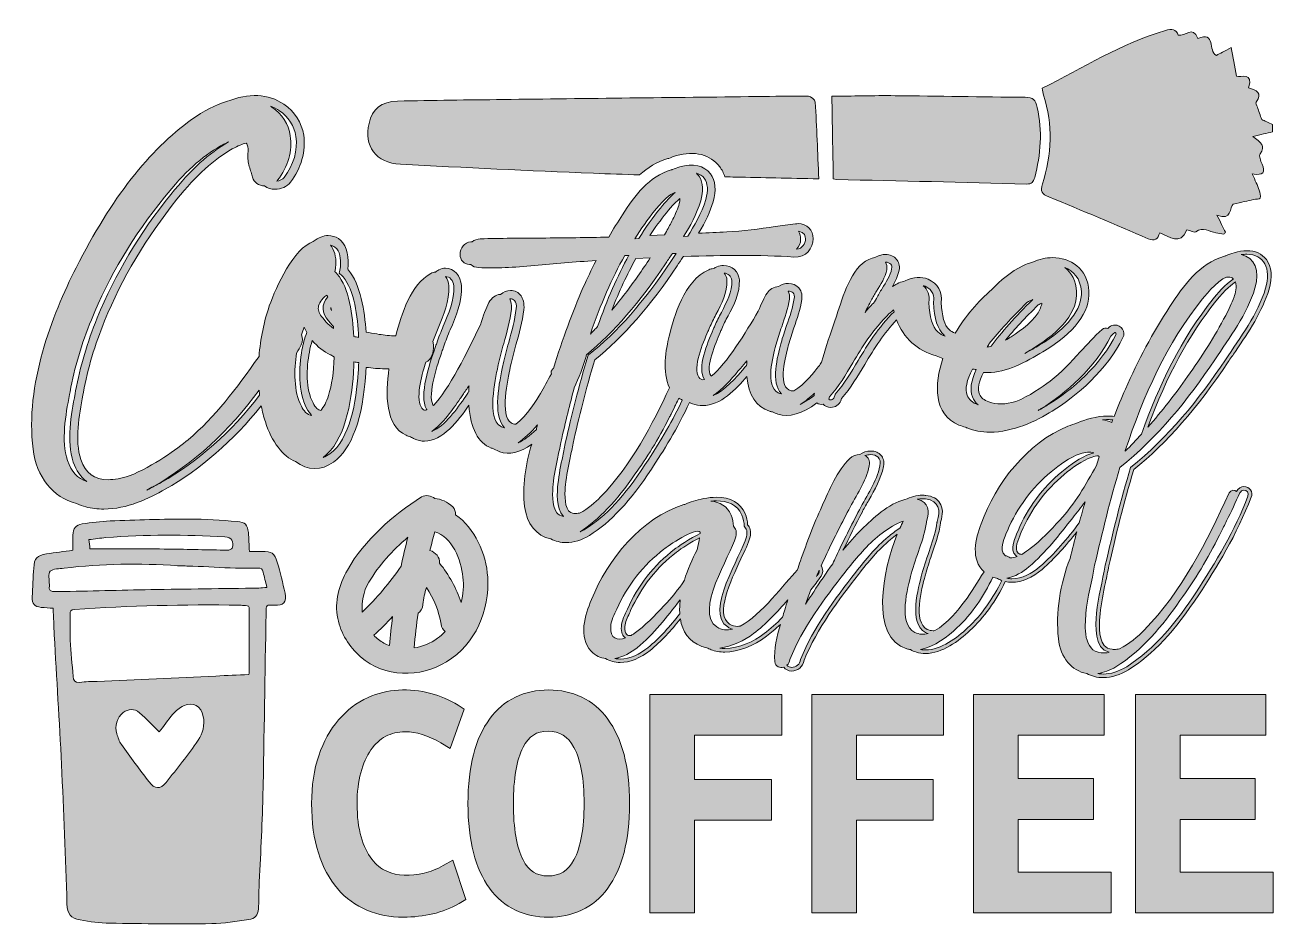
# Model space of a CAD drawing. Header units: inches. Extents: x 35 to 1040, y -900 to -176.
import ezdxf

# ---------------------------------------------------------------- set-up
doc = ezdxf.new("R2010")
doc.units = ezdxf.units.IN
doc.header["$MEASUREMENT"] = 0
doc.layers.add('Layer 1', color=7, linetype='Continuous')

# ---------------------------------------------------------------- blocks, each defined once
blk = doc.blocks.new('block 3')
at = {"layer": 'Layer 1', "true_color": 0xffffff}
h = blk.add_hatch(color=7, dxfattribs=at)
h.dxf.hatch_style = 2
edge = h.paths.add_edge_path()
edge.add_spline(control_points=[(371.6, -853.3), (366.3, -856.2), (361.1, -858.3), (356.3, -859.5), (344.9, -862.1), (334.8, -861.8), (326.1, -857.9), (321.4, -855.8), (317.4, -852.6), (314, -848.2), (310.4, -843.5), (307.5, -837.5), (305.4, -830.3), (303.3, -822.8), (302.2, -813.8), (302.2, -803.4), (302.2, -794.2), (303.2, -785.8), (305.2, -778.5), (307.1, -771.3), (309.9, -765.1), (313.4, -760.1), (316.7, -755.3), (320.6, -751.7), (325.3, -749.2), (329.9, -746.8), (335, -745.5), (341, -745.5), (349.7, -745.5), (359.4, -748.6), (369.7, -754.5), (369.7, -754.5), (377.3, -758.9), (377.3, -758.9), (377.3, -758.9), (388.5, -727.3), (388.5, -727.3), (388.5, -727.3), (383.5, -724.1), (383.5, -724.1), (376.4, -719.8), (369.1, -716.6), (361.7, -714.7), (343.9, -710), (326.5, -711.1), (311.1, -717.9), (302, -722), (293.9, -728.1), (287.2, -736), (280.5, -743.8), (275.2, -753.5), (271.3, -764.8), (267.5, -775.9), (265.6, -788.9), (265.6, -803.4), (265.6, -818.5), (267.4, -831.9), (271, -843.2), (274.7, -854.7), (279.9, -864.3), (286.4, -871.9), (293, -879.6), (301, -885.5), (310.1, -889.3), (319.1, -893), (328.9, -894.9), (339.4, -894.9), (347.8, -894.9), (355.8, -894), (363.2, -892.3), (370.7, -890.5), (377.9, -887.6), (384.5, -883.8), (384.5, -883.8), (389.7, -880.8), (389.7, -880.8), (389.7, -880.8), (379.4, -848.9), (379.4, -848.9), (379.4, -848.9), (371.6, -853.3), (371.6, -853.3)], knot_values=[0, 0, 0, 0, 1, 1, 1, 2, 2, 2, 3, 3, 3, 4, 4, 4, 5, 5, 5, 6, 6, 6, 7, 7, 7, 8, 8, 8, 9, 9, 9, 10, 10, 10, 11, 11, 11, 12, 12, 12, 13, 13, 13, 14, 14, 14, 15, 15, 15, 16, 16, 16, 17, 17, 17, 18, 18, 18, 19, 19, 19, 20, 20, 20, 21, 21, 21, 22, 22, 22, 23, 23, 23, 24, 24, 24, 25, 25, 25, 26, 26, 26, 27, 27, 27, 27], degree=3, periodic=1)
h = blk.add_hatch(color=7, dxfattribs=at)
h.dxf.hatch_style = 2
edge = h.paths.add_edge_path()
edge.add_spline(control_points=[(504.1, -735.3), (504.1, -735.3), (504.1, -735.3), (504.1, -735.3), (498.4, -727.5), (491.3, -721.5), (483.1, -717.6), (475, -713.8), (466.1, -711.8), (456.5, -711.8), (446.7, -711.8), (437.7, -713.8), (429.7, -717.6), (421.6, -721.5), (414.6, -727.5), (408.9, -735.3), (403.3, -742.9), (398.9, -752.5), (395.9, -764), (393, -775.1), (391.5, -788.4), (391.5, -803.4), (391.5, -818.4), (393, -831.6), (395.9, -842.8), (398.9, -854.2), (403.3, -863.9), (408.8, -871.6), (414.6, -879.5), (421.6, -885.5), (429.8, -889.3), (437.8, -893), (446.8, -894.9), (456.5, -894.9), (466, -894.9), (475, -893), (483, -889.3), (491.3, -885.5), (498.4, -879.5), (504.1, -871.6), (509.7, -863.9), (514.1, -854.3), (517.2, -842.8), (520.2, -831.7), (521.7, -818.4), (521.7, -803.4), (521.7, -788.4), (520.2, -775.1), (517.2, -763.9), (514.1, -752.5), (509.7, -742.9), (504.1, -735.3)], knot_values=[0, 0, 0, 0, 1, 1, 1, 2, 2, 2, 3, 3, 3, 4, 4, 4, 5, 5, 5, 6, 6, 6, 7, 7, 7, 8, 8, 8, 9, 9, 9, 10, 10, 10, 11, 11, 11, 12, 12, 12, 13, 13, 13, 14, 14, 14, 15, 15, 15, 16, 16, 16, 17, 17, 17, 17], degree=3, periodic=1)
edge = h.paths.add_edge_path()
edge.add_spline(control_points=[(485.1, -803.4), (485.1, -823.3), (482.3, -838.5), (476.9, -848.7), (472.1, -857.6), (465.4, -861.7), (456, -861.7), (446.8, -861.7), (440.4, -857.6), (435.9, -848.8), (430.7, -838.6), (428.1, -823.3), (428.1, -803.4), (428.1, -783.4), (430.7, -768.2), (435.9, -758), (440.4, -749.1), (446.8, -745), (456, -745), (465.4, -745), (472.1, -749.2), (476.9, -758.1), (482.3, -768.3), (485.1, -783.5), (485.1, -803.4)], knot_values=[0, 0, 0, 0, 1, 1, 1, 2, 2, 2, 3, 3, 3, 4, 4, 4, 5, 5, 5, 6, 6, 6, 7, 7, 7, 8, 8, 8, 8], degree=3, periodic=1)
h = blk.add_hatch(color=7, dxfattribs=at)
h.dxf.hatch_style = 2
h.paths.add_polyline_path([(538, -891.5), (574.1, -891.5), (574.1, -816.7), (635.9, -816.7), (635.9, -784), (574.1, -784), (574.1, -748.4), (644.2, -748.4), (644.2, -715.5), (538, -715.5)])
h = blk.add_hatch(color=7, dxfattribs=at)
h.dxf.hatch_style = 2
h.paths.add_polyline_path([(668.4, -891.5), (704.5, -891.5), (704.5, -816.7), (766.3, -816.7), (766.3, -784), (704.5, -784), (704.5, -748.4), (774.6, -748.4), (774.6, -715.5), (668.4, -715.5)])
h = blk.add_hatch(color=7, dxfattribs=at)
h.dxf.hatch_style = 2
h.paths.add_polyline_path([(834.8, -816.2), (895.3, -816.2), (895.3, -783.3), (834.8, -783.3), (834.8, -748.4), (903.9, -748.4), (903.9, -715.5), (798.8, -715.5), (798.8, -891.5), (909.6, -891.5), (909.6, -858.6), (834.8, -858.6)])
h = blk.add_hatch(color=7, dxfattribs=at)
h.dxf.hatch_style = 2
h.paths.add_polyline_path([(965.2, -858.6), (965.2, -816.2), (1025.7, -816.2), (1025.7, -783.3), (965.2, -783.3), (965.2, -748.4), (1034.3, -748.4), (1034.3, -715.5), (929.1, -715.5), (929.1, -891.5), (1040, -891.5), (1040, -858.6)])
at = {"layer": 'Layer 1', "lineweight": 0}
for points in [[(538, -891.5), (574.1, -891.5), (574.1, -816.7), (635.9, -816.7), (635.9, -784), (574.1, -784), (574.1, -748.4), (644.2, -748.4), (644.2, -715.5), (538, -715.5), (538, -891.5)], [(668.4, -891.5), (704.5, -891.5), (704.5, -816.7), (766.3, -816.7), (766.3, -784), (704.5, -784), (704.5, -748.4), (774.6, -748.4), (774.6, -715.5), (668.4, -715.5), (668.4, -891.5)], [(834.8, -816.2), (895.3, -816.2), (895.3, -783.3), (834.8, -783.3), (834.8, -748.4), (903.9, -748.4), (903.9, -715.5), (798.8, -715.5), (798.8, -891.5), (909.6, -891.5), (909.6, -858.6), (834.8, -858.6), (834.8, -816.2)], [(965.2, -858.6), (965.2, -816.2), (1025.7, -816.2), (1025.7, -783.3), (965.2, -783.3), (965.2, -748.4), (1034.3, -748.4), (1034.3, -715.5), (929.1, -715.5), (929.1, -891.5), (1040, -891.5), (1040, -858.6), (965.2, -858.6)]]:
    blk.add_lwpolyline(points, dxfattribs=at)
for points, knots in [([(371.6, -853.3), (366.3, -856.2), (361.1, -858.3), (356.3, -859.5), (344.9, -862.1), (334.8, -861.8), (326.1, -857.9), (321.4, -855.8), (317.4, -852.6), (314, -848.2), (310.4, -843.5), (307.5, -837.5), (305.4, -830.3), (303.3, -822.8), (302.2, -813.8), (302.2, -803.4), (302.2, -794.2), (303.2, -785.8), (305.2, -778.5), (307.1, -771.3), (309.9, -765.1), (313.4, -760.1), (316.7, -755.3), (320.6, -751.7), (325.3, -749.2), (329.9, -746.8), (335, -745.5), (341, -745.5), (349.7, -745.5), (359.4, -748.6), (369.7, -754.5), (369.7, -754.5), (377.3, -758.9), (377.3, -758.9), (377.3, -758.9), (388.5, -727.3), (388.5, -727.3), (388.5, -727.3), (383.5, -724.1), (383.5, -724.1), (376.4, -719.8), (369.1, -716.6), (361.7, -714.7), (343.9, -710), (326.5, -711.1), (311.1, -717.9), (302, -722), (293.9, -728.1), (287.2, -736), (280.5, -743.8), (275.2, -753.5), (271.3, -764.8), (267.5, -775.9), (265.6, -788.9), (265.6, -803.4), (265.6, -818.5), (267.4, -831.9), (271, -843.2), (274.7, -854.7), (279.9, -864.3), (286.4, -871.9), (293, -879.6), (301, -885.5), (310.1, -889.3), (319.1, -893), (328.9, -894.9), (339.4, -894.9), (347.8, -894.9), (355.8, -894), (363.2, -892.3), (370.7, -890.5), (377.9, -887.6), (384.5, -883.8), (384.5, -883.8), (389.7, -880.8), (389.7, -880.8), (389.7, -880.8), (379.4, -848.9), (379.4, -848.9), (379.4, -848.9), (371.6, -853.3), (371.6, -853.3)], [0, 0, 0, 0, 1, 1, 1, 2, 2, 2, 3, 3, 3, 4, 4, 4, 5, 5, 5, 6, 6, 6, 7, 7, 7, 8, 8, 8, 9, 9, 9, 10, 10, 10, 11, 11, 11, 12, 12, 12, 13, 13, 13, 14, 14, 14, 15, 15, 15, 16, 16, 16, 17, 17, 17, 18, 18, 18, 19, 19, 19, 20, 20, 20, 21, 21, 21, 22, 22, 22, 23, 23, 23, 24, 24, 24, 25, 25, 25, 26, 26, 26, 27, 27, 27, 27]), ([(504.1, -735.3), (504.1, -735.3), (504.1, -735.3), (504.1, -735.3), (498.4, -727.5), (491.3, -721.5), (483.1, -717.6), (475, -713.8), (466.1, -711.8), (456.5, -711.8), (446.7, -711.8), (437.7, -713.8), (429.7, -717.6), (421.6, -721.5), (414.6, -727.5), (408.9, -735.3), (403.3, -742.9), (398.9, -752.5), (395.9, -764), (393, -775.1), (391.5, -788.4), (391.5, -803.4), (391.5, -818.4), (393, -831.6), (395.9, -842.8), (398.9, -854.2), (403.3, -863.9), (408.8, -871.6), (414.6, -879.5), (421.6, -885.5), (429.8, -889.3), (437.8, -893), (446.8, -894.9), (456.5, -894.9), (466, -894.9), (475, -893), (483, -889.3), (491.3, -885.5), (498.4, -879.5), (504.1, -871.6), (509.7, -863.9), (514.1, -854.3), (517.2, -842.8), (520.2, -831.7), (521.7, -818.4), (521.7, -803.4), (521.7, -788.4), (520.2, -775.1), (517.2, -763.9), (514.1, -752.5), (509.7, -742.9), (504.1, -735.3)], [0, 0, 0, 0, 1, 1, 1, 2, 2, 2, 3, 3, 3, 4, 4, 4, 5, 5, 5, 6, 6, 6, 7, 7, 7, 8, 8, 8, 9, 9, 9, 10, 10, 10, 11, 11, 11, 12, 12, 12, 13, 13, 13, 14, 14, 14, 15, 15, 15, 16, 16, 16, 17, 17, 17, 17]), ([(485.1, -803.4), (485.1, -823.3), (482.3, -838.5), (476.9, -848.7), (472.1, -857.6), (465.4, -861.7), (456, -861.7), (446.8, -861.7), (440.4, -857.6), (435.9, -848.8), (430.7, -838.6), (428.1, -823.3), (428.1, -803.4), (428.1, -783.4), (430.7, -768.2), (435.9, -758), (440.4, -749.1), (446.8, -745), (456, -745), (465.4, -745), (472.1, -749.2), (476.9, -758.1), (482.3, -768.3), (485.1, -783.5), (485.1, -803.4)], [0, 0, 0, 0, 1, 1, 1, 2, 2, 2, 3, 3, 3, 4, 4, 4, 5, 5, 5, 6, 6, 6, 7, 7, 7, 8, 8, 8, 8])]:
    blk.add_open_spline(points, degree=3, knots=knots, dxfattribs=at)
blk = doc.blocks.new('block 4')
at = {"layer": 'Layer 1', "true_color": 0xda1a5c}
h = blk.add_hatch(color=232, dxfattribs=at)
h.dxf.hatch_style = 2
edge = h.paths.add_edge_path()
edge.add_spline(control_points=[(1039.7, -256.1), (1036.4, -254.7), (1033.1, -253.3), (1030.9, -252.3), (1029.7, -248.7), (1028.5, -245.4), (1027.4, -242.2), (1026.9, -240.8), (1025.8, -238.8), (1026.3, -238.2), (1031.9, -230.8), (1026.7, -228.6), (1020.3, -226.7), (1024.9, -213.7), (1013.7, -218.5), (1010.6, -217.4), (1009.1, -208.8), (1007.8, -201.9), (1006.4, -194.3), (1000.9, -197.1), (997.2, -199), (994.4, -200.5), (987.2, -197.1), (994.3, -180.7), (979.3, -187), (975.5, -176), (969.2, -185.7), (963.7, -184.3), (962.1, -179.2), (958.3, -179.1), (953.3, -180.5), (917.7, -190.7), (886.9, -210.8), (854, -227), (854.4, -229.2), (854.6, -230.9), (855.2, -232.5), (862.8, -256.5), (861.9, -280.4), (854.3, -304.1), (852.3, -310.2), (853.8, -312.2), (859.4, -314.5), (886.2, -325.5), (912.9, -336.9), (939.5, -348.3), (944.9, -350.6), (947.1, -348.4), (948.8, -343.4), (956.7, -346.7), (965.2, -354.1), (970.5, -341.1), (973.6, -341.8), (976.7, -343.5), (977.8, -342.7), (983.6, -338.1), (988.6, -342.6), (993.9, -343.4), (996, -343.7), (998.1, -344.2), (1000.2, -344.7), (1000.7, -344.2), (1001.3, -343.6), (1001.8, -343.1), (999.7, -339), (997.6, -334.8), (994.8, -329.2), (1007.1, -334.5), (1004.7, -322.5), (1008, -320.3), (1014.6, -318.9), (1019.5, -317.8), (1024.3, -316.7), (1026.1, -316.4), (1029.3, -316.4), (1029.6, -315.6), (1030.1, -313.7), (1029.7, -311.2), (1028.9, -309.2), (1027.5, -305.2), (1025.6, -301.3), (1023.3, -296.1), (1032.4, -297.4), (1034, -294.6), (1031.2, -288.2), (1030, -285.6), (1028.4, -281.3), (1029.6, -279.8), (1034.5, -273.5), (1030.1, -270.5), (1023.7, -265.8), (1030.4, -264.3), (1035, -263.2), (1039.5, -262.2), (1039.6, -260.1), (1039.6, -258.1), (1039.7, -256.1)], knot_values=[0, 0, 0, 0, 1, 1, 1, 2, 2, 2, 3, 3, 3, 4, 4, 4, 5, 5, 5, 6, 6, 6, 7, 7, 7, 8, 8, 8, 9, 9, 9, 10, 10, 10, 11, 11, 11, 12, 12, 12, 13, 13, 13, 14, 14, 14, 15, 15, 15, 16, 16, 16, 17, 17, 17, 18, 18, 18, 19, 19, 19, 20, 20, 20, 21, 21, 21, 22, 22, 22, 23, 23, 23, 24, 24, 24, 25, 25, 25, 26, 26, 26, 27, 27, 27, 28, 28, 28, 29, 29, 29, 30, 30, 30, 31, 31, 31, 32, 32, 32, 32], degree=3, periodic=1)
h = blk.add_hatch(color=232, dxfattribs=at)
h.dxf.hatch_style = 2
edge = h.paths.add_edge_path()
edge.add_spline(control_points=[(337.1, -288.2), (388.9, -290.9), (440.7, -293.5), (492.5, -295.5), (504.9, -296), (517.3, -296.4), (529.8, -296.8), (536.2, -291), (543.6, -286.4), (552.6, -283.7), (552.8, -283.7), (553, -283.6), (553.2, -283.6), (555.3, -282.7), (557.4, -281.9), (559.4, -281.3), (573.9, -277.1), (587, -280.4), (594.3, -290.2), (596.1, -292.7), (597.5, -295.4), (598.5, -298.4), (601.3, -298.4), (604.2, -298.5), (607.1, -298.6), (628.6, -299.1), (650, -299.5), (674.1, -300), (673.2, -278.8), (672.5, -258.5), (671.3, -238.1), (671.2, -236.4), (667.7, -233.5), (665.7, -233.5), (651.8, -233.2), (637.9, -233.6), (623.9, -233.7), (555.9, -234.5), (487.8, -235.2), (419.8, -236.1), (391.5, -236.4), (363.1, -236.7), (334.8, -237.4), (321.7, -237.7), (314.6, -243.7), (311.8, -255.3), (307.3, -273.5), (317.4, -287.2), (337.1, -288.2)], knot_values=[0, 0, 0, 0, 1, 1, 1, 2, 2, 2, 3, 3, 3, 4, 4, 4, 5, 5, 5, 6, 6, 6, 7, 7, 7, 8, 8, 8, 9, 9, 9, 10, 10, 10, 11, 11, 11, 12, 12, 12, 13, 13, 13, 14, 14, 14, 15, 15, 15, 16, 16, 16, 16], degree=3, periodic=1)
h = blk.add_hatch(color=232, dxfattribs=at)
h.dxf.hatch_style = 2
edge = h.paths.add_edge_path()
edge.add_spline(control_points=[(688.3, -300.5), (739.3, -301.7), (790.4, -302.8), (841.5, -304.2), (845.7, -304.3), (846.9, -302.6), (848, -298.8), (853, -280.2), (854.2, -261.6), (850.1, -242.5), (848.9, -236.5), (846.6, -234.3), (840.3, -234.3), (805.4, -234.1), (770.4, -233.3), (735.5, -233), (718.2, -232.8), (700.8, -233.3), (684.6, -233.5), (685, -255.8), (685.4, -277.5), (685.8, -300.1), (686.4, -300.2), (687.3, -300.5), (688.3, -300.5)], knot_values=[0, 0, 0, 0, 1, 1, 1, 2, 2, 2, 3, 3, 3, 4, 4, 4, 5, 5, 5, 6, 6, 6, 7, 7, 7, 8, 8, 8, 8], degree=3, periodic=1)
at = {"layer": 'Layer 1', "lineweight": 0}
for points, knots in [([(1039.7, -256.1), (1036.4, -254.7), (1033.1, -253.3), (1030.9, -252.3), (1029.7, -248.7), (1028.5, -245.4), (1027.4, -242.2), (1026.9, -240.8), (1025.8, -238.8), (1026.3, -238.2), (1031.9, -230.8), (1026.7, -228.6), (1020.3, -226.7), (1024.9, -213.7), (1013.7, -218.5), (1010.6, -217.4), (1009.1, -208.8), (1007.8, -201.9), (1006.4, -194.3), (1000.9, -197.1), (997.2, -199), (994.4, -200.5), (987.2, -197.1), (994.3, -180.7), (979.3, -187), (975.5, -176), (969.2, -185.7), (963.7, -184.3), (962.1, -179.2), (958.3, -179.1), (953.3, -180.5), (917.7, -190.7), (886.9, -210.8), (854, -227), (854.4, -229.2), (854.6, -230.9), (855.2, -232.5), (862.8, -256.5), (861.9, -280.4), (854.3, -304.1), (852.3, -310.2), (853.8, -312.2), (859.4, -314.5), (886.2, -325.5), (912.9, -336.9), (939.5, -348.3), (944.9, -350.6), (947.1, -348.4), (948.8, -343.4), (956.7, -346.7), (965.2, -354.1), (970.5, -341.1), (973.6, -341.8), (976.7, -343.5), (977.8, -342.7), (983.6, -338.1), (988.6, -342.6), (993.9, -343.4), (996, -343.7), (998.1, -344.2), (1000.2, -344.7), (1000.7, -344.2), (1001.3, -343.6), (1001.8, -343.1), (999.7, -339), (997.6, -334.8), (994.8, -329.2), (1007.1, -334.5), (1004.7, -322.5), (1008, -320.3), (1014.6, -318.9), (1019.5, -317.8), (1024.3, -316.7), (1026.1, -316.4), (1029.3, -316.4), (1029.6, -315.6), (1030.1, -313.7), (1029.7, -311.2), (1028.9, -309.2), (1027.5, -305.2), (1025.6, -301.3), (1023.3, -296.1), (1032.4, -297.4), (1034, -294.6), (1031.2, -288.2), (1030, -285.6), (1028.4, -281.3), (1029.6, -279.8), (1034.5, -273.5), (1030.1, -270.5), (1023.7, -265.8), (1030.4, -264.3), (1035, -263.2), (1039.5, -262.2), (1039.6, -260.1), (1039.6, -258.1), (1039.7, -256.1)], [0, 0, 0, 0, 1, 1, 1, 2, 2, 2, 3, 3, 3, 4, 4, 4, 5, 5, 5, 6, 6, 6, 7, 7, 7, 8, 8, 8, 9, 9, 9, 10, 10, 10, 11, 11, 11, 12, 12, 12, 13, 13, 13, 14, 14, 14, 15, 15, 15, 16, 16, 16, 17, 17, 17, 18, 18, 18, 19, 19, 19, 20, 20, 20, 21, 21, 21, 22, 22, 22, 23, 23, 23, 24, 24, 24, 25, 25, 25, 26, 26, 26, 27, 27, 27, 28, 28, 28, 29, 29, 29, 30, 30, 30, 31, 31, 31, 32, 32, 32, 32]), ([(337.1, -288.2), (388.9, -290.9), (440.7, -293.5), (492.5, -295.5), (504.9, -296), (517.3, -296.4), (529.8, -296.8), (536.2, -291), (543.6, -286.4), (552.6, -283.7), (552.8, -283.7), (553, -283.6), (553.2, -283.6), (555.3, -282.7), (557.4, -281.9), (559.4, -281.3), (573.9, -277.1), (587, -280.4), (594.3, -290.2), (596.1, -292.7), (597.5, -295.4), (598.5, -298.4), (601.3, -298.4), (604.2, -298.5), (607.1, -298.6), (628.6, -299.1), (650, -299.5), (674.1, -300), (673.2, -278.8), (672.5, -258.5), (671.3, -238.1), (671.2, -236.4), (667.7, -233.5), (665.7, -233.5), (651.8, -233.2), (637.9, -233.6), (623.9, -233.7), (555.9, -234.5), (487.8, -235.2), (419.8, -236.1), (391.5, -236.4), (363.1, -236.7), (334.8, -237.4), (321.7, -237.7), (314.6, -243.7), (311.8, -255.3), (307.3, -273.5), (317.4, -287.2), (337.1, -288.2)], [0, 0, 0, 0, 1, 1, 1, 2, 2, 2, 3, 3, 3, 4, 4, 4, 5, 5, 5, 6, 6, 6, 7, 7, 7, 8, 8, 8, 9, 9, 9, 10, 10, 10, 11, 11, 11, 12, 12, 12, 13, 13, 13, 14, 14, 14, 15, 15, 15, 16, 16, 16, 16]), ([(688.3, -300.5), (739.3, -301.7), (790.4, -302.8), (841.5, -304.2), (845.7, -304.3), (846.9, -302.6), (848, -298.8), (853, -280.2), (854.2, -261.6), (850.1, -242.5), (848.9, -236.5), (846.6, -234.3), (840.3, -234.3), (805.4, -234.1), (770.4, -233.3), (735.5, -233), (718.2, -232.8), (700.8, -233.3), (684.6, -233.5), (685, -255.8), (685.4, -277.5), (685.8, -300.1), (686.4, -300.2), (687.3, -300.5), (688.3, -300.5)], [0, 0, 0, 0, 1, 1, 1, 2, 2, 2, 3, 3, 3, 4, 4, 4, 5, 5, 5, 6, 6, 6, 7, 7, 7, 8, 8, 8, 8])]:
    blk.add_open_spline(points, degree=3, knots=knots, dxfattribs=at)
blk = doc.blocks.new('block 2')
at = {"layer": 'Layer 1', "true_color": 0xffffff}
h = blk.add_hatch(color=7, dxfattribs=at)
h.dxf.hatch_style = 2
edge = h.paths.add_edge_path()
edge.add_spline(control_points=[(918.7, -421.1), (917.4, -419.1), (915.1, -417.8), (912.7, -417.8), (911, -417.8), (909.4, -418.4), (908.1, -419.6), (907.7, -419.9), (907.3, -420.3), (906.9, -420.6), (905.4, -420), (903.6, -420.2), (902.3, -421.4), (895.9, -427.1), (890.2, -433.4), (884.6, -439.5), (877.1, -447.7), (869.4, -456.1), (860.4, -463), (853.8, -468.1), (843.6, -475), (832.7, -479.5), (824.5, -481.8), (817.2, -482), (811.1, -479.8), (807, -478.4), (804.6, -476.3), (803.5, -473.5), (801.9, -469.4), (803, -463.6), (806.7, -456), (807.8, -456.1), (809, -456.1), (810.2, -456.1), (825, -456.1), (841, -447.6), (854.7, -439.3), (880.2, -424), (892.6, -407.6), (891.7, -390.6), (890.7, -371.9), (876.3, -363.5), (862.5, -363.5), (857.1, -363.5), (851.5, -364.8), (846.3, -367.1), (845.2, -367.4), (844.2, -367.7), (843.1, -368.1), (843.1, -368.1), (842.9, -368.1), (842.9, -368.1), (842.9, -368.1), (843, -368.1), (843, -368.1), (841.4, -368.7), (839.9, -369.3), (838.4, -370), (829.2, -374.7), (820.2, -381.7), (813.5, -389.3), (802.2, -398.9), (792.3, -410.7), (784, -424.4), (782.2, -423.7), (780.5, -422.7), (779.1, -421.5), (775.3, -418), (773.1, -410.7), (772.8, -399.7), (773.8, -391.1), (769.9, -384.3), (762.2, -380.9), (756.7, -378.6), (750.5, -379), (743.6, -382.3), (740.4, -383), (737, -384.4), (733.4, -386.7), (735.8, -382.6), (737.8, -378.4), (738.8, -373.7), (739.6, -369.5), (738.2, -366.6), (736.8, -364.9), (734.7, -362.4), (731.4, -361), (727.7, -361), (726.5, -361), (725.2, -361.1), (724, -361.5), (722.4, -361.9), (720.8, -362.6), (719.2, -363.5), (718.5, -363.6), (717.8, -363.7), (717.2, -363.9), (702, -368.1), (694.5, -391.5), (689.5, -407), (688.7, -409.5), (688, -411.8), (687.3, -413.7), (683.8, -423.8), (679.7, -435.8), (676.4, -447.8), (675.6, -448.9), (674.8, -450), (673.9, -451.2), (671.1, -454.8), (662.8, -465.9), (654, -470.9), (652.5, -471), (651.2, -470.8), (650, -470.1), (641.2, -465.7), (647.4, -442.3), (649.5, -434.6), (649.5, -434.6), (649.7, -433.8), (649.7, -433.8), (650.9, -429.3), (652.5, -424.6), (654, -420.1), (656.6, -412.7), (659.2, -405.1), (660.4, -397.2), (661.1, -392.5), (659.5, -389.6), (658, -387.9), (656, -385.6), (653, -384.3), (649.7, -384.3), (646.8, -384.3), (644, -385.2), (641.6, -386.8), (637.9, -387), (634.3, -389), (632.4, -392.1), (630.2, -395.6), (627.7, -400.8), (625.4, -406.7), (615.6, -423), (599.5, -449.8), (587.5, -458.9), (587.4, -458.8), (587.3, -458.7), (587.1, -458.4), (582.7, -452), (591.1, -432.3), (594.6, -423.9), (595.1, -422.8), (595.6, -421.7), (595.9, -420.9), (597.3, -417.4), (599.1, -414.1), (601, -410.5), (605.8, -401.5), (610.7, -392.2), (610.1, -381.5), (609.8, -374.9), (604.1, -369.8), (597.3, -369.8), (595.5, -369.8), (593.7, -370.1), (592, -370.9), (591.1, -371.3), (590.2, -371.8), (589.3, -372.3), (588, -372.4), (586.7, -372.7), (585.5, -373.2), (565.2, -382.2), (557.7, -411.2), (553.6, -426.8), (551, -437), (547.6, -455.8), (553.9, -468.3), (540.2, -497.4), (523.5, -530.5), (498.1, -556.5), (494.2, -560.5), (488.2, -566), (481.4, -569.3), (479.7, -569.6), (478.4, -569.7), (476.9, -569.6), (475, -569.4), (473.7, -568.7), (472.6, -567.4), (468.6, -562.7), (469.7, -550.9), (470.1, -546.5), (470.8, -539.2), (472.4, -531.9), (473.9, -524.7), (474.6, -521.1), (475.5, -516.9), (476.2, -513), (480.8, -493), (486.5, -469.4), (493.6, -445.8), (516.8, -427.2), (538.5, -402.4), (560, -370), (561.6, -367.7), (563.1, -365.4), (564.7, -363.1), (564.7, -363.1), (565, -362.6), (565, -362.6), (582.5, -362), (596.9, -361.7), (610.2, -361.7), (626, -361.7), (640.4, -362.1), (654.1, -363), (663.8, -363.6), (669.6, -355.8), (669.6, -348.3), (669.6, -341.3), (664.5, -336.1), (657.4, -336.1), (656.7, -336.1), (656, -336.2), (655.3, -336.3), (649.8, -337), (644.3, -337.7), (639, -338.5), (626.2, -340.3), (613, -342.1), (599.9, -342.7), (592.4, -343.1), (584.9, -343.4), (577.3, -343.8), (577.3, -343.8), (577.3, -343.8), (577.3, -343.8), (582.9, -334.4), (586.6, -326.3), (588.9, -318.5), (591.6, -309.4), (590.9, -301.4), (586.8, -295.9), (581.8, -289.3), (572.8, -287.2), (562.1, -290.4), (560.1, -291), (558.2, -291.7), (556.2, -292.6), (556.2, -292.6), (556, -292.6), (556, -292.6), (555.7, -292.7), (555.5, -292.7), (555.3, -292.8), (537.4, -298), (526, -313.5), (515.9, -329), (512.3, -334.5), (508.7, -340.4), (504.9, -346.9), (487.4, -347.4), (469.9, -347.6), (450.7, -347.7), (450.7, -347.7), (450.5, -347.7), (450.5, -347.7), (434.4, -347.8), (417.8, -347.9), (401.4, -348.3), (399, -348.4), (396.7, -349.3), (394.8, -350.8), (394.8, -350.8), (393.9, -350.8), (393.9, -350.8), (388.5, -351), (385.2, -356), (385.2, -360.8), (385.2, -365.5), (388.2, -368.8), (392.7, -369), (393, -369), (393.3, -369), (393.6, -369), (393.6, -369), (393.7, -369), (393.7, -369), (395.4, -370.5), (397.6, -371.4), (400.1, -371.5), (413.8, -372.1), (428.3, -371.5), (445.2, -369.8), (461, -368.2), (477.2, -366.9), (494.7, -365.9), (490.9, -373.4), (487.5, -380.5), (484.4, -387.4), (475.7, -407.4), (467.8, -428.8), (460.3, -452.8), (460.3, -452.8), (459.9, -453.2), (459.9, -453.2), (459.1, -453.9), (458.6, -454.8), (458.5, -455.7), (458.5, -456.1), (458.5, -456.6), (458.7, -457), (455.7, -462.8), (453, -468), (449.9, -473), (447.2, -477.6), (438.8, -491.3), (430, -497.6), (428.6, -497.7), (427.4, -497.4), (426.2, -496.7), (417.2, -491), (423.5, -461.5), (425.6, -451.9), (425.6, -451.9), (425.8, -450.8), (425.8, -450.8), (427, -445.2), (428.6, -439.4), (430.2, -433.7), (432.7, -424.6), (435.4, -415.2), (436.5, -405.5), (437.2, -399.9), (435.6, -396.4), (434.3, -394.4), (432.3, -391.5), (429.2, -389.9), (425.8, -389.9), (422.9, -389.9), (420, -391.1), (417.6, -393.1), (413.9, -393.3), (410.3, -395.9), (408.4, -399.7), (406.2, -404), (403.7, -410.4), (401.5, -417.7), (391.7, -437.9), (375.6, -471), (363.7, -482.6), (363.5, -482.4), (363.4, -482.2), (363.3, -482.1), (358.7, -473.7), (367.2, -449), (370.8, -438.4), (371.3, -437), (371.7, -435.8), (372.1, -434.7), (373.5, -430.4), (375.3, -426.2), (377.2, -421.7), (381.9, -410.7), (386.8, -399.2), (386.2, -386), (385.9, -378.1), (380.3, -371.9), (373.4, -371.9), (371.5, -371.9), (369.7, -372.4), (368, -373.3), (367.1, -373.9), (366.2, -374.5), (365.3, -375.1), (364, -375.2), (362.7, -375.5), (361.5, -376.2), (345.5, -385.1), (337.8, -408.8), (333.4, -426.5), (328.7, -426.4), (324.2, -426), (319.9, -425.3), (319.9, -425.3), (318.1, -425), (318.1, -425), (315.3, -424.5), (312.3, -424.1), (309.4, -423.5), (308.3, -406.7), (305, -384.9), (295.2, -373.5), (295, -373.3), (294.9, -373.1), (294.7, -372.9), (294.8, -372), (294.9, -371), (294.9, -370.1), (295.5, -359.7), (292.7, -351.8), (287.2, -348.2), (284.6, -346.6), (281.9, -345.7), (279, -345.7), (275.1, -345.7), (271.1, -347.3), (266.9, -350.5), (251.4, -355.8), (237, -386.7), (231.5, -402.4), (227.2, -414.9), (224.3, -428.9), (223.2, -443.1), (204.3, -469.7), (188.1, -491.6), (166, -510.3), (157.6, -517.4), (138.2, -531.5), (118.6, -539.4), (112.3, -541.4), (106.6, -542.4), (101.8, -542.4), (90.4, -542.4), (83.4, -537.2), (79.7, -526.2), (74.5, -510.8), (78.3, -490.6), (81.3, -474.3), (81.3, -474.3), (81.7, -472), (81.7, -472), (85.2, -453.1), (90.9, -433.7), (98.8, -414.5), (112.7, -380.2), (132.4, -347.2), (157.1, -316.5), (172.9, -296.9), (186.7, -284.4), (201.7, -275.8), (206.2, -273.3), (210, -271.7), (212.9, -271.2), (213.2, -271.6), (213.5, -272), (213.7, -272.5), (214.6, -274.6), (214.5, -277.1), (214.3, -279.8), (214.3, -281.5), (214.2, -283.3), (214.4, -285.1), (214.8, -288.4), (215.8, -291.6), (216.8, -294.7), (217.2, -296), (217.6, -297.3), (218, -298.6), (219.2, -302.9), (222.9, -305.6), (227.7, -305.7), (230, -307.5), (232.9, -308.4), (236.1, -308.4), (241, -308.4), (245.7, -306.2), (248.5, -302.7), (257.1, -291.6), (261.1, -277.4), (259.2, -264.9), (257.6, -254.6), (252.1, -246), (243.3, -239.9), (230.6, -231.3), (214.9, -230.5), (197.1, -237.8), (188.2, -240.4), (178.7, -245.3), (168.9, -252.3), (134.7, -276.6), (104.3, -315.6), (75.9, -371.6), (56.4, -409.8), (34.7, -466.2), (41.2, -517.7), (44, -540.2), (57, -556.6), (76.1, -561.7), (78.6, -562.8), (81.1, -563.6), (83.6, -564.3), (88.3, -565.5), (93.2, -566.1), (98.2, -566.1), (117, -566.1), (134.5, -557.6), (147.7, -550.1), (175.9, -534.1), (202.6, -510.9), (225, -483), (225.9, -487.5), (227, -491.8), (228.3, -495.9), (233.5, -512), (242.3, -523.6), (252.6, -527.8), (262.3, -535.2), (273.4, -535.4), (283.3, -528.2), (297.9, -517.6), (306.9, -492.9), (309.2, -456.6), (309.3, -455.1), (309.4, -453.5), (309.5, -451.9), (314.4, -452.6), (319.4, -453), (324.5, -453), (325.6, -453), (326.7, -453), (327.9, -453), (324.9, -473.7), (325, -499), (341.7, -506.6), (342.8, -507.2), (344, -507.6), (345.3, -507.8), (346.3, -508.5), (347.3, -509.1), (348.3, -509.5), (351, -510.8), (353.8, -511.4), (356.6, -511.4), (371.1, -511.4), (383.6, -495), (392.3, -482.4), (393.5, -501.2), (399.6, -512.8), (410.3, -516.9), (411.1, -517.2), (411.9, -517.5), (412.7, -517.7), (414.2, -518.6), (415.6, -519.3), (417.1, -519.9), (424.6, -522.8), (433.4, -520.8), (442.9, -513.7), (437.6, -530.3), (435.4, -548.7), (437.1, -563.9), (438.7, -577.9), (446.8, -587.9), (458.2, -590.1), (462, -592.1), (466.1, -593.1), (470.5, -593.1), (476.7, -593.1), (483.2, -591.1), (489.3, -587.3), (506.2, -576.9), (522.6, -559.4), (539.3, -533.9), (548.6, -519.7), (560.5, -500.8), (570, -480.2), (570.8, -480.6), (571.5, -481), (572.3, -481.3), (575, -482.2), (577.7, -482.7), (580.5, -482.7), (595, -482.7), (607.5, -469.4), (616.2, -459.3), (617.5, -474.3), (623.7, -483.9), (634.3, -487.2), (635.1, -487.4), (635.9, -487.6), (636.7, -487.8), (638.2, -488.5), (639.6, -489.1), (641.1, -489.6), (650.1, -492.4), (660.9, -489.4), (672.6, -480.6), (674, -481.6), (675.8, -482), (677.5, -481.6), (679.1, -483.3), (681.4, -484.2), (683.8, -484.2), (687.5, -484.2), (690.5, -482.1), (691.8, -478.8), (691.8, -478.8), (692.5, -476.9), (692.5, -476.9), (699.8, -468.6), (705.5, -458.9), (711.1, -449.5), (714.9, -443.1), (718.9, -436.4), (723.2, -430.5), (727.2, -425), (731.8, -418.9), (736.8, -413.7), (742.3, -428.3), (753.3, -438.3), (768.7, -442.6), (770.4, -443.4), (772.3, -444.1), (774.1, -444.7), (766.9, -465.4), (766.5, -489.8), (786.9, -498.4), (788.5, -499), (790.3, -499.6), (792.4, -500.1), (792.4, -500.1), (792.7, -500.3), (792.7, -500.3), (792.9, -500.4), (793.2, -500.6), (793.5, -500.7), (799.1, -503), (805.3, -504.2), (811.9, -504.2), (830.4, -504.2), (849.4, -495), (862.1, -487.2), (881.6, -475.3), (906.8, -453.5), (919.1, -427.9), (920.2, -425.7), (920, -423.2), (918.7, -421.1)], knot_values=[0, 0, 0, 0, 1, 1, 1, 2, 2, 2, 3, 3, 3, 4, 4, 4, 5, 5, 5, 6, 6, 6, 7, 7, 7, 8, 8, 8, 9, 9, 9, 10, 10, 10, 11, 11, 11, 12, 12, 12, 13, 13, 13, 14, 14, 14, 15, 15, 15, 16, 16, 16, 17, 17, 17, 18, 18, 18, 19, 19, 19, 20, 20, 20, 21, 21, 21, 22, 22, 22, 23, 23, 23, 24, 24, 24, 25, 25, 25, 26, 26, 26, 27, 27, 27, 28, 28, 28, 29, 29, 29, 30, 30, 30, 31, 31, 31, 32, 32, 32, 33, 33, 33, 34, 34, 34, 35, 35, 35, 36, 36, 36, 37, 37, 37, 38, 38, 38, 39, 39, 39, 40, 40, 40, 41, 41, 41, 42, 42, 42, 43, 43, 43, 44, 44, 44, 45, 45, 45, 46, 46, 46, 47, 47, 47, 48, 48, 48, 49, 49, 49, 50, 50, 50, 51, 51, 51, 52, 52, 52, 53, 53, 53, 54, 54, 54, 55, 55, 55, 56, 56, 56, 57, 57, 57, 58, 58, 58, 59, 59, 59, 60, 60, 60, 61, 61, 61, 62, 62, 62, 63, 63, 63, 64, 64, 64, 65, 65, 65, 66, 66, 66, 67, 67, 67, 68, 68, 68, 69, 69, 69, 70, 70, 70, 71, 71, 71, 72, 72, 72, 73, 73, 73, 74, 74, 74, 75, 75, 75, 76, 76, 76, 77, 77, 77, 78, 78, 78, 79, 79, 79, 80, 80, 80, 81, 81, 81, 82, 82, 82, 83, 83, 83, 84, 84, 84, 85, 85, 85, 86, 86, 86, 87, 87, 87, 88, 88, 88, 89, 89, 89, 90, 90, 90, 91, 91, 91, 92, 92, 92, 93, 93, 93, 94, 94, 94, 95, 95, 95, 96, 96, 96, 97, 97, 97, 98, 98, 98, 99, 99, 99, 100, 100, 100, 101, 101, 101, 102, 102, 102, 103, 103, 103, 104, 104, 104, 105, 105, 105, 106, 106, 106, 107, 107, 107, 108, 108, 108, 109, 109, 109, 110, 110, 110, 111, 111, 111, 112, 112, 112, 113, 113, 113, 114, 114, 114, 115, 115, 115, 116, 116, 116, 117, 117, 117, 118, 118, 118, 119, 119, 119, 120, 120, 120, 121, 121, 121, 122, 122, 122, 123, 123, 123, 124, 124, 124, 125, 125, 125, 126, 126, 126, 127, 127, 127, 128, 128, 128, 129, 129, 129, 130, 130, 130, 131, 131, 131, 132, 132, 132, 133, 133, 133, 134, 134, 134, 135, 135, 135, 136, 136, 136, 137, 137, 137, 138, 138, 138, 139, 139, 139, 140, 140, 140, 141, 141, 141, 142, 142, 142, 143, 143, 143, 144, 144, 144, 145, 145, 145, 146, 146, 146, 147, 147, 147, 148, 148, 148, 149, 149, 149, 150, 150, 150, 151, 151, 151, 152, 152, 152, 153, 153, 153, 154, 154, 154, 155, 155, 155, 156, 156, 156, 157, 157, 157, 158, 158, 158, 159, 159, 159, 160, 160, 160, 161, 161, 161, 162, 162, 162, 163, 163, 163, 164, 164, 164, 165, 165, 165, 166, 166, 166, 167, 167, 167, 168, 168, 168, 169, 169, 169, 170, 170, 170, 171, 171, 171, 172, 172, 172, 173, 173, 173, 174, 174, 174, 175, 175, 175, 176, 176, 176, 177, 177, 177, 178, 178, 178, 179, 179, 179, 180, 180, 180, 181, 181, 181, 182, 182, 182, 183, 183, 183, 184, 184, 184, 185, 185, 185, 186, 186, 186, 187, 187, 187, 188, 188, 188, 189, 189, 189, 190, 190, 190, 191, 191, 191, 192, 192, 192, 193, 193, 193, 194, 194, 194, 195, 195, 195, 196, 196, 196, 197, 197, 197, 198, 198, 198, 199, 199, 199, 200, 200, 200, 201, 201, 201, 202, 202, 202, 203, 203, 203, 204, 204, 204, 205, 205, 205, 206, 206, 206, 207, 207, 207, 208, 208, 208, 209, 209, 209, 210, 210, 210, 211, 211, 211, 212, 212, 212, 213, 213, 213, 213], degree=3, periodic=1)
edge = h.paths.add_edge_path()
edge.add_spline(control_points=[(881.7, -390.7), (881.3, -382.5), (877.9, -375.8), (872.2, -371.4), (879.1, -374.1), (885, -380.1), (885.6, -390.9), (886.3, -405.2), (874.6, -420.2), (851.6, -434.1), (848.6, -435.8), (844.6, -438.3), (840, -440.7), (842, -439.5), (844, -438.4), (845.9, -437.2), (870.5, -422.3), (882.6, -406.7), (881.7, -390.7)], knot_values=[0, 0, 0, 0, 1, 1, 1, 2, 2, 2, 3, 3, 3, 4, 4, 4, 5, 5, 5, 6, 6, 6, 6], degree=3, periodic=1)
edge = h.paths.add_edge_path()
edge.add_spline(control_points=[(850.8, -401.6), (851.8, -401.1), (852.8, -400.5), (853.8, -400.1), (853.7, -401.2), (853.3, -402.5), (852.6, -404.2), (852.6, -404.2), (852.6, -404.2), (852.6, -404.2), (848.6, -414.2), (836.9, -422.1), (829.1, -427.2), (827.6, -428.2), (826, -429.2), (824.4, -430.1), (831.5, -421.4), (840.4, -411.9), (850.8, -401.6)], knot_values=[0, 0, 0, 0, 1, 1, 1, 2, 2, 2, 3, 3, 3, 4, 4, 4, 5, 5, 5, 6, 6, 6, 6], degree=3, periodic=1)
edge = h.paths.add_edge_path()
edge.add_spline(control_points=[(811.4, -432.8), (819.3, -422.9), (829.5, -411.7), (841.8, -399.6), (843.5, -398.7), (845, -397.9), (846.4, -397.3), (832.4, -411.1), (821.1, -423.7), (812.9, -434.8), (811.8, -435.1), (810.8, -435.4), (809.6, -435.7), (810.3, -434.8), (810.9, -433.8), (811.4, -432.8)], knot_values=[0, 0, 0, 0, 1, 1, 1, 2, 2, 2, 3, 3, 3, 4, 4, 4, 5, 5, 5, 5], degree=3, periodic=1)
edge = h.paths.add_edge_path()
edge.add_spline(control_points=[(659.5, -349), (659.7, -346.4), (659, -344.1), (657.7, -342.3), (663, -342.5), (663.4, -346.9), (663.4, -348.3), (663.4, -352.2), (660.8, -356.3), (656.2, -356.8), (658.3, -354.6), (659.4, -351.7), (659.5, -349)], knot_values=[0, 0, 0, 0, 1, 1, 1, 2, 2, 2, 3, 3, 3, 4, 4, 4, 4], degree=3, periodic=1)
edge = h.paths.add_edge_path()
edge.add_spline(control_points=[(579, -317.8), (581.3, -310.1), (580.9, -303.3), (578, -298.5), (577.3, -297.4), (576.5, -296.4), (575.6, -295.5), (578.2, -296.2), (580.3, -297.6), (581.8, -299.5), (584.7, -303.4), (585.2, -309.5), (583.1, -316.7), (579.8, -327.8), (573.6, -338.3), (568.5, -346.3), (568.5, -346.3), (565.2, -346.5), (565.2, -346.5), (570.3, -338.5), (575.9, -328.4), (579, -317.8)], knot_values=[0, 0, 0, 0, 1, 1, 1, 2, 2, 2, 3, 3, 3, 4, 4, 4, 5, 5, 5, 6, 6, 6, 7, 7, 7, 7], degree=3, periodic=1)
edge = h.paths.add_edge_path()
edge.add_spline(control_points=[(239.7, -245.2), (247, -250.2), (251.6, -257.4), (252.9, -265.9), (254.6, -276.7), (251.1, -289), (243.4, -298.8), (242.1, -300.5), (239.9, -301.7), (237.4, -302), (237.7, -301.7), (238, -301.4), (238.2, -301.1), (246.5, -290.5), (250.3, -277.1), (248.4, -265.3), (246.9, -255.8), (241.8, -247.8), (233.6, -242.2), (233.3, -241.9), (232.9, -241.6), (232.5, -241.4), (235, -242.3), (237.4, -243.6), (239.7, -245.2)], knot_values=[0, 0, 0, 0, 1, 1, 1, 2, 2, 2, 3, 3, 3, 4, 4, 4, 5, 5, 5, 6, 6, 6, 7, 7, 7, 8, 8, 8, 8], degree=3, periodic=1)
edge = h.paths.add_edge_path()
edge.add_spline(control_points=[(69, -527), (63.6, -511), (67.5, -490.4), (70.5, -473.8), (70.5, -473.8), (71, -471.5), (71, -471.5), (74.5, -452.4), (80.3, -432.9), (88.2, -413.5), (102.2, -378.9), (122, -345.7), (147, -314.8), (163, -294.9), (177, -282.2), (192.3, -273.5), (193.6, -272.8), (196, -271.4), (198.7, -270.3), (198.7, -270.3), (198.6, -270.3), (198.6, -270.3), (182.8, -279.3), (168.5, -292.3), (152.2, -312.5), (127, -343.7), (107.1, -377.2), (92.9, -412.1), (84.9, -431.8), (79, -451.5), (75.5, -470.9), (75.5, -470.9), (75.1, -473.1), (75.1, -473.1), (71.9, -490.1), (68, -511.3), (73.6, -528.2), (76, -535.1), (79.6, -540.3), (84.4, -543.8), (77.1, -541.4), (72, -535.9), (69, -527)], knot_values=[0, 0, 0, 0, 1, 1, 1, 2, 2, 2, 3, 3, 3, 4, 4, 4, 5, 5, 5, 6, 6, 6, 7, 7, 7, 8, 8, 8, 9, 9, 9, 10, 10, 10, 11, 11, 11, 12, 12, 12, 13, 13, 13, 14, 14, 14, 14], degree=3, periodic=1)
edge = h.paths.add_edge_path()
edge.add_spline(control_points=[(144.5, -544.6), (140.9, -546.6), (137, -548.8), (132.8, -550.8), (134.7, -549.7), (136.6, -548.7), (138.3, -547.8), (170.2, -529.7), (199.5, -503), (223.3, -470.2), (223.4, -471.6), (223.6, -473), (223.7, -474.4), (201.1, -503.8), (173.7, -528.1), (144.5, -544.6)], knot_values=[0, 0, 0, 0, 1, 1, 1, 2, 2, 2, 3, 3, 3, 4, 4, 4, 5, 5, 5, 5], degree=3, periodic=1)
edge = h.paths.add_edge_path()
edge.add_spline(control_points=[(284.3, -355), (288.8, -357.9), (289, -365.3), (288.8, -369.5), (288.7, -371.4), (288.5, -373.2), (288.1, -375), (288.1, -375), (287.8, -376.1), (287.8, -376.1), (287.8, -376.1), (288.7, -376.8), (288.7, -376.8), (289.6, -377.6), (290.3, -378.3), (291, -379), (299.9, -389.5), (302.7, -411.2), (303.4, -427.8), (302.1, -427.6), (300.8, -427.3), (299.5, -427), (298.7, -409.9), (295.8, -387.8), (286.2, -376.7), (285.7, -376), (285.1, -375.4), (284.3, -374.8), (284.7, -373.1), (284.9, -371.4), (285, -369.7), (285.4, -362.4), (283.9, -356.8), (280.7, -353.5), (281.9, -353.7), (283.1, -354.2), (284.3, -355)], knot_values=[0, 0, 0, 0, 1, 1, 1, 2, 2, 2, 3, 3, 3, 4, 4, 4, 5, 5, 5, 6, 6, 6, 7, 7, 7, 8, 8, 8, 9, 9, 9, 10, 10, 10, 11, 11, 11, 12, 12, 12, 12], degree=3, periodic=1)
edge = h.paths.add_edge_path()
edge.add_spline(control_points=[(281.5, -406), (281.1, -405.2), (280.9, -404.6), (281, -404.2), (281, -404.2), (281, -404), (281.1, -403.7), (281.2, -404.4), (281.4, -405.2), (281.5, -406)], knot_values=[0, 0, 0, 0, 1, 1, 1, 2, 2, 2, 3, 3, 3, 3], degree=3, periodic=1)
edge = h.paths.add_edge_path()
edge.add_spline(control_points=[(271, -403.5), (271.3, -400.3), (273.6, -397), (277.7, -393.7), (277.9, -394), (278.2, -394.5), (278.5, -395.1), (273.3, -401.4), (273.6, -408.1), (279.2, -414.4), (279.2, -414.4), (282.1, -418), (282.1, -418), (282.5, -418.3), (282.8, -418.7), (283.1, -419), (283.1, -419), (283.2, -419.3), (283.2, -419.3), (283.2, -419.7), (283.2, -420.1), (283.3, -420.5), (281, -419), (279.1, -417.4), (277.4, -415.6), (277.4, -415.6), (274.5, -412), (274.5, -412), (271.9, -409.1), (270.7, -406.3), (271, -403.5)], knot_values=[0, 0, 0, 0, 1, 1, 1, 2, 2, 2, 3, 3, 3, 4, 4, 4, 5, 5, 5, 6, 6, 6, 7, 7, 7, 8, 8, 8, 9, 9, 9, 10, 10, 10, 10], degree=3, periodic=1)
edge = h.paths.add_edge_path()
edge.add_spline(control_points=[(257.3, -483.2), (257.3, -483.2), (257.3, -483.2), (257.3, -483.2), (251.1, -471.6), (251.3, -453.6), (253.5, -440.5), (254.9, -438), (256.1, -435.8), (257.2, -433.7), (258.6, -431), (258.6, -428.1), (257.3, -425.6), (258, -423.6), (258.8, -421.6), (259.6, -419.6), (260.2, -421), (260.9, -422.4), (261.7, -423.7), (259.9, -428.6), (258.7, -433.2), (257.8, -437.8), (255.1, -452), (254.6, -471.8), (261.5, -484.9), (262.8, -487.2), (264.2, -489.2), (265.6, -490.7), (262, -490.4), (259.1, -486.7), (257.3, -483.2)], knot_values=[0, 0, 0, 0, 1, 1, 1, 2, 2, 2, 3, 3, 3, 4, 4, 4, 5, 5, 5, 6, 6, 6, 7, 7, 7, 8, 8, 8, 9, 9, 9, 10, 10, 10, 10], degree=3, periodic=1)
edge = h.paths.add_edge_path()
edge.add_spline(control_points=[(266.7, -480.6), (260.8, -469.6), (261.3, -452.2), (263.8, -439.7), (264.3, -436.5), (265.1, -433.4), (266.1, -430.2), (270.3, -435.4), (275.4, -439.4), (280.6, -441.7), (280.8, -441.8), (280.9, -441.8), (281.1, -441.9), (282.1, -442.6), (283, -443.1), (283.8, -443.7), (283.4, -455.8), (281.8, -466.2), (279.1, -474.7), (277.6, -479.6), (275.4, -483.8), (272.9, -486.7), (270.7, -486.4), (268.6, -484.3), (266.7, -480.6)], knot_values=[0, 0, 0, 0, 1, 1, 1, 2, 2, 2, 3, 3, 3, 4, 4, 4, 5, 5, 5, 6, 6, 6, 7, 7, 7, 8, 8, 8, 8], degree=3, periodic=1)
edge = h.paths.add_edge_path()
edge.add_spline(control_points=[(303.1, -456), (301.6, -479.4), (296.4, -509.8), (280.2, -521.6), (278.4, -522.9), (276.6, -523.9), (274.8, -524.6), (274.8, -524.6), (274.8, -524.6), (274.8, -524.5), (292.2, -511.9), (297.7, -480.4), (299.3, -456.2), (299.4, -453.5), (299.6, -450.5), (299.7, -447.5), (300.9, -447.7), (302.2, -447.9), (303.5, -448.1), (303.4, -451), (303.3, -453.6), (303.1, -456)], knot_values=[0, 0, 0, 0, 1, 1, 1, 2, 2, 2, 3, 3, 3, 4, 4, 4, 5, 5, 5, 6, 6, 6, 7, 7, 7, 7], degree=3, periodic=1)
edge = h.paths.add_edge_path()
edge.add_spline(control_points=[(356.4, -486.3), (355.5, -486.1), (354.6, -485.2), (353.8, -483.8), (349.1, -475.3), (355.1, -455.4), (357.5, -447.7), (362.1, -446), (364.1, -439.8), (363.8, -434.5), (363.7, -433.3), (363.5, -432.1), (363.2, -431), (364.5, -427.4), (366, -423.8), (367.5, -420.3), (372, -409.6), (376.7, -398.5), (376.2, -386.2), (376.1, -383.3), (375.1, -380.7), (373.4, -378.7), (373.4, -378.7), (373.4, -378.7), (373.4, -378.7), (376.5, -378.7), (379.9, -381.5), (380.1, -386.4), (380.6, -397.9), (376, -408.5), (371.6, -418.8), (369.8, -423.2), (367.8, -427.8), (366.3, -432.3), (366, -433.4), (365.5, -434.7), (365.1, -436), (360.5, -449.4), (351.9, -474.4), (358.1, -485.6), (358.2, -485.8), (358.3, -486), (358.5, -486.2), (357.7, -486.4), (357, -486.5), (356.4, -486.3)], knot_values=[0, 0, 0, 0, 1, 1, 1, 2, 2, 2, 3, 3, 3, 4, 4, 4, 5, 5, 5, 6, 6, 6, 7, 7, 7, 8, 8, 8, 9, 9, 9, 10, 10, 10, 11, 11, 11, 12, 12, 12, 13, 13, 13, 14, 14, 14, 15, 15, 15, 15], degree=3, periodic=1)
edge = h.paths.add_edge_path()
edge.add_spline(control_points=[(392.2, -471.5), (392.2, -471.5), (391.8, -472), (391.8, -472), (391.1, -473), (390.4, -474), (389.7, -475.1), (382.8, -485.1), (373, -499.3), (362.4, -503.5), (371.4, -497.2), (379.2, -485.9), (385.2, -477.1), (385.9, -476.1), (386.6, -475.1), (387.3, -474.1), (389, -471.6), (390.7, -469.1), (392.4, -466.7), (392.3, -468.3), (392.2, -469.9), (392.2, -471.5)], knot_values=[0, 0, 0, 0, 1, 1, 1, 2, 2, 2, 3, 3, 3, 4, 4, 4, 5, 5, 5, 6, 6, 6, 7, 7, 7, 7], degree=3, periodic=1)
edge = h.paths.add_edge_path()
edge.add_spline(control_points=[(417.6, -499.4), (406.8, -492.7), (413.2, -462.4), (415.7, -451.1), (415.7, -451.1), (415.9, -450), (415.9, -450), (417.1, -444.3), (418.7, -438.4), (420.3, -432.8), (422.8, -423.8), (425.4, -414.5), (426.5, -405.1), (427, -401.1), (426.2, -398.5), (425.1, -396.7), (425.3, -396.7), (425.5, -396.7), (425.8, -396.7), (426.7, -396.7), (428, -396.9), (429.1, -398.1), (430.3, -399.5), (430.8, -401.7), (430.4, -404.6), (429.3, -413.7), (426.8, -422.9), (424.3, -431.8), (422.7, -437.5), (421.1, -443.4), (419.8, -449.2), (419.8, -449.2), (419.6, -450.3), (419.6, -450.3), (417, -462.6), (411, -490.4), (420.9, -500.6), (419.7, -500.5), (418.7, -500.1), (417.6, -499.4)], knot_values=[0, 0, 0, 0, 1, 1, 1, 2, 2, 2, 3, 3, 3, 4, 4, 4, 5, 5, 5, 6, 6, 6, 7, 7, 7, 8, 8, 8, 9, 9, 9, 10, 10, 10, 11, 11, 11, 12, 12, 12, 13, 13, 13, 13], degree=3, periodic=1)
edge = h.paths.add_edge_path()
edge.add_spline(control_points=[(446.6, -502), (441.4, -507.1), (436.5, -510.7), (432, -512.6), (436.9, -509.3), (442.1, -504.6), (447.5, -498.3), (447.2, -499.6), (446.9, -500.8), (446.6, -502)], knot_values=[0, 0, 0, 0, 1, 1, 1, 2, 2, 2, 3, 3, 3, 3], degree=3, periodic=1)
edge = h.paths.add_edge_path()
edge.add_spline(control_points=[(562.3, -315.9), (562.2, -318.5), (561.3, -321.3), (560.8, -322.7), (559.2, -327.4), (557, -331.8), (555.1, -335.4), (553.6, -338.3), (551.9, -341.4), (549.8, -345), (549.8, -345), (538.1, -345.6), (538.1, -345.6), (542.3, -339.2), (546.7, -333.1), (551.3, -327.5), (556.3, -321.3), (559.8, -317.8), (562.3, -315.9)], knot_values=[0, 0, 0, 0, 1, 1, 1, 2, 2, 2, 3, 3, 3, 4, 4, 4, 5, 5, 5, 6, 6, 6, 6], degree=3, periodic=1)
edge = h.paths.add_edge_path()
edge.add_spline(control_points=[(538.3, -363.7), (535.1, -368.6), (531.8, -373.5), (528.4, -378.3), (521.7, -387.9), (514.7, -397.1), (507.3, -405.9), (513.3, -390.6), (519.7, -376.9), (526.8, -364.2), (526.8, -364.2), (538.3, -363.7), (538.3, -363.7)], knot_values=[0, 0, 0, 0, 1, 1, 1, 2, 2, 2, 3, 3, 3, 4, 4, 4, 4], degree=3, periodic=1)
edge = h.paths.add_edge_path()
edge.add_spline(control_points=[(541.8, -325.9), (551.7, -313.6), (556.5, -311.4), (558.4, -311.1), (555, -313.8), (551, -318), (546.5, -323.6), (540.4, -331.1), (534.6, -339.3), (529.1, -348.1), (529.1, -348.1), (525.8, -348.3), (525.8, -348.3), (530.9, -340.3), (536.3, -332.8), (541.8, -325.9)], knot_values=[0, 0, 0, 0, 1, 1, 1, 2, 2, 2, 3, 3, 3, 4, 4, 4, 5, 5, 5, 5], degree=3, periodic=1)
edge = h.paths.add_edge_path()
edge.add_spline(control_points=[(517.8, -361.8), (517.8, -361.8), (520.8, -361.7), (520.8, -361.7), (521, -361.7), (521.1, -361.6), (521.2, -361.6), (511.8, -378.5), (503.6, -397.3), (495.9, -418.9), (494, -421), (492.1, -423.1), (490.1, -425.1), (498.4, -401), (507.4, -380.2), (517.8, -361.8)], knot_values=[0, 0, 0, 0, 1, 1, 1, 2, 2, 2, 3, 3, 3, 4, 4, 4, 5, 5, 5, 5], degree=3, periodic=1)
edge = h.paths.add_edge_path()
edge.add_spline(control_points=[(463.2, -569), (458.6, -563.5), (459.7, -551.4), (460.1, -546.3), (460.8, -538.8), (462.4, -531.4), (463.9, -524.2), (464.7, -520.4), (465.6, -516.4), (466.3, -512.5), (470.3, -495.1), (473.7, -481.2), (477.1, -468.5), (480.9, -460.4), (484.1, -451.8), (486.7, -443.1), (486.8, -442.7), (486.9, -442.3), (487, -441.8), (509.1, -423.5), (529.9, -399.6), (550.5, -368.6), (552.1, -366.2), (553.8, -363.7), (555.5, -361.2), (555.5, -361.2), (556.2, -360.2), (556.2, -360.2), (557.2, -360.2), (558.3, -360.1), (559.3, -360.1), (557.8, -362.3), (556.4, -364.5), (554.9, -366.6), (533.4, -398.9), (511.8, -423.5), (488.7, -441.9), (488.7, -441.9), (488.2, -442.2), (488.2, -442.2), (488.2, -442.2), (488.1, -442.8), (488.1, -442.8), (480.7, -466.9), (474.9, -491.1), (470.2, -511.8), (469.5, -515.7), (468.7, -519.6), (467.9, -523.4), (466.3, -530.7), (464.7, -538.2), (464, -545.9), (463.4, -552.2), (462.2, -565.4), (468.4, -572), (466.2, -571.6), (464.5, -570.6), (463.2, -569)], knot_values=[0, 0, 0, 0, 1, 1, 1, 2, 2, 2, 3, 3, 3, 4, 4, 4, 5, 5, 5, 6, 6, 6, 7, 7, 7, 8, 8, 8, 9, 9, 9, 10, 10, 10, 11, 11, 11, 12, 12, 12, 13, 13, 13, 14, 14, 14, 15, 15, 15, 16, 16, 16, 17, 17, 17, 18, 18, 18, 19, 19, 19, 19], degree=3, periodic=1)
edge = h.paths.add_edge_path()
edge.add_spline(control_points=[(534.1, -530.5), (517.9, -555.3), (502.2, -572.1), (486.1, -582.1), (484.7, -582.9), (483.3, -583.7), (481.8, -584.3), (496.8, -574.7), (511.3, -559.6), (526, -538.1), (535.5, -525.2), (544.4, -510.5), (553.9, -491.9), (554.5, -490.9), (555, -489.8), (555.5, -488.7), (555.5, -488.7), (557.5, -484.7), (557.5, -484.7), (558, -483.7), (558.5, -482.7), (559, -481.8), (559.8, -480.1), (560.6, -478.4), (561.4, -476.8), (562.3, -477.3), (563.2, -477.8), (564.1, -478.3), (556.9, -493.8), (547.6, -510), (534.1, -530.5)], knot_values=[0, 0, 0, 0, 1, 1, 1, 2, 2, 2, 3, 3, 3, 4, 4, 4, 5, 5, 5, 6, 6, 6, 7, 7, 7, 8, 8, 8, 9, 9, 9, 10, 10, 10, 10], degree=3, periodic=1)
edge = h.paths.add_edge_path()
edge.add_spline(control_points=[(577.6, -459.9), (572.3, -452.2), (580.8, -432.4), (584.8, -422.9), (585.3, -421.8), (585.8, -420.8), (586.1, -419.9), (587.6, -416.4), (589.4, -412.9), (591.3, -409.3), (595.9, -400.6), (600.6, -391.7), (600.1, -381.6), (600, -379.5), (599.2, -377.5), (597.9, -375.9), (600.8, -376.2), (603.8, -378.2), (604, -381.8), (604.4, -390.9), (599.9, -399.4), (595.6, -407.6), (593.7, -411.1), (591.8, -414.8), (590.3, -418.5), (589.9, -419.4), (589.5, -420.4), (589, -421.5), (584.4, -432.3), (575.8, -452.5), (582, -461.8), (579.7, -462.3), (578.5, -461.1), (577.6, -459.9)], knot_values=[0, 0, 0, 0, 1, 1, 1, 2, 2, 2, 3, 3, 3, 4, 4, 4, 5, 5, 5, 6, 6, 6, 7, 7, 7, 8, 8, 8, 9, 9, 9, 10, 10, 10, 11, 11, 11, 11], degree=3, periodic=1)
edge = h.paths.add_edge_path()
edge.add_spline(control_points=[(616, -450.1), (616, -450.1), (615.8, -450.3), (615.8, -450.3), (615.1, -451.1), (614.4, -451.9), (613.7, -452.8), (607.4, -460.2), (598.6, -470.5), (588.9, -474.7), (596.7, -469.5), (603.6, -461.5), (609, -455.1), (609.7, -454.3), (610.4, -453.5), (611.1, -452.7), (612.8, -450.7), (614.6, -448.6), (616.2, -446.6), (616.2, -447.8), (616.1, -448.9), (616, -450.1)], knot_values=[0, 0, 0, 0, 1, 1, 1, 2, 2, 2, 3, 3, 3, 4, 4, 4, 5, 5, 5, 6, 6, 6, 7, 7, 7, 7], degree=3, periodic=1)
edge = h.paths.add_edge_path()
edge.add_spline(control_points=[(641.4, -472.4), (630.8, -467), (637.1, -443), (639.5, -434), (639.5, -434), (639.8, -433.1), (639.8, -433.1), (641, -428.5), (642.6, -423.8), (644.2, -419.3), (646.7, -412), (649.3, -404.5), (650.4, -396.9), (650.8, -394.4), (650.4, -392.1), (649.3, -390.4), (651, -390.3), (652.5, -390.9), (653.4, -391.9), (654.3, -392.9), (654.6, -394.4), (654.3, -396.4), (653.2, -403.6), (650.7, -411), (648.2, -418.1), (646.6, -422.7), (645, -427.5), (643.7, -432.2), (643.7, -432.2), (643.5, -433), (643.5, -433), (640.9, -442.8), (635.2, -464.3), (644, -473.2), (643.1, -473.1), (642.2, -472.8), (641.4, -472.4)], knot_values=[0, 0, 0, 0, 1, 1, 1, 2, 2, 2, 3, 3, 3, 4, 4, 4, 5, 5, 5, 6, 6, 6, 7, 7, 7, 8, 8, 8, 9, 9, 9, 10, 10, 10, 11, 11, 11, 12, 12, 12, 12], degree=3, periodic=1)
edge = h.paths.add_edge_path()
edge.add_spline(control_points=[(670.3, -474.7), (666.4, -477.7), (662.7, -480), (659.2, -481.7), (663.5, -479), (667.4, -475.8), (670.6, -472.8), (670.5, -473.5), (670.4, -474.1), (670.3, -474.7)], knot_values=[0, 0, 0, 0, 1, 1, 1, 2, 2, 2, 3, 3, 3, 3], degree=3, periodic=1)
edge = h.paths.add_edge_path()
edge.add_spline(control_points=[(716.3, -398), (717.5, -395.5), (719.1, -393), (720.7, -390.4), (724.1, -385), (727.6, -379.4), (728.8, -373.3), (729.3, -370.9), (728.9, -368.8), (727.8, -367.1), (729.6, -367.1), (731.2, -367.8), (732.1, -368.8), (732.8, -369.8), (733.1, -371), (732.8, -372.5), (731.7, -378), (728.3, -383.3), (725.1, -388.4), (723.5, -391), (721.9, -393.7), (720.5, -396.3), (720.5, -396.3), (719.1, -399), (719.1, -399), (716.5, -401.8), (713.9, -404.6), (711.4, -407.6), (713, -404.3), (714.7, -401), (716.3, -398)], knot_values=[0, 0, 0, 0, 1, 1, 1, 2, 2, 2, 3, 3, 3, 4, 4, 4, 5, 5, 5, 6, 6, 6, 7, 7, 7, 8, 8, 8, 9, 9, 9, 10, 10, 10, 10], degree=3, periodic=1)
edge = h.paths.add_edge_path()
edge.add_spline(control_points=[(718.3, -426.9), (713.7, -433.1), (709.7, -439.9), (705.8, -446.5), (700.3, -455.8), (694.6, -465.4), (687.4, -473.4), (687.4, -473.4), (687.2, -473.7), (687.2, -473.7), (687.2, -473.7), (686.1, -476.6), (686.1, -476.6), (685.6, -477.9), (684.3, -478.1), (683.8, -478.1), (683.2, -478.1), (682.6, -477.9), (682.1, -477.5), (682.1, -477.5), (682.8, -475.6), (682.8, -475.6), (690.2, -467.3), (695.9, -457.7), (701.4, -448.3), (705.3, -441.8), (709.3, -435.1), (713.7, -429), (718.9, -421.9), (724.5, -414.4), (730.9, -408.6), (730.9, -408.6), (731.3, -408.2), (731.3, -408.2), (731.9, -407.6), (733, -406.6), (734.3, -405.5), (734.4, -406), (734.6, -406.6), (734.7, -407.1), (728.5, -413), (723.2, -420.1), (718.3, -426.9)], knot_values=[0, 0, 0, 0, 1, 1, 1, 2, 2, 2, 3, 3, 3, 4, 4, 4, 5, 5, 5, 6, 6, 6, 7, 7, 7, 8, 8, 8, 9, 9, 9, 10, 10, 10, 11, 11, 11, 12, 12, 12, 13, 13, 13, 14, 14, 14, 14], degree=3, periodic=1)
edge = h.paths.add_edge_path()
edge.add_spline(control_points=[(770, -423.3), (770, -423.3), (770, -423.3), (770, -423.3), (765.6, -419.4), (763.1, -411.4), (762.8, -399.6), (763.5, -393.9), (761.9, -389.3), (758.2, -386.1), (758.7, -386.2), (759.2, -386.4), (759.7, -386.6), (766.4, -389.5), (767.2, -395.1), (766.6, -399.2), (766.6, -399.2), (766.6, -399.4), (766.6, -399.4), (766.6, -399.4), (766.6, -399.5), (766.6, -399.5), (767, -412.7), (769.8, -421.3), (775, -426), (775.3, -426.3), (775.6, -426.6), (776, -426.8), (773.7, -426.1), (771.7, -424.9), (770, -423.3)], knot_values=[0, 0, 0, 0, 1, 1, 1, 2, 2, 2, 3, 3, 3, 4, 4, 4, 5, 5, 5, 6, 6, 6, 7, 7, 7, 8, 8, 8, 9, 9, 9, 10, 10, 10, 10], degree=3, periodic=1)
edge = h.paths.add_edge_path()
edge.add_spline(control_points=[(793.6, -474.4), (791.7, -469.4), (793.1, -462.3), (797.8, -453.3), (798.8, -453.4), (799.9, -453.5), (801, -453.6), (796.7, -462.7), (795.6, -470.1), (797.8, -475.7), (798.7, -478.2), (800.3, -480.3), (802.5, -482.1), (797.9, -480.4), (795, -477.8), (793.6, -474.4)], knot_values=[0, 0, 0, 0, 1, 1, 1, 2, 2, 2, 3, 3, 3, 4, 4, 4, 5, 5, 5, 5], degree=3, periodic=1)
edge = h.paths.add_edge_path()
edge.add_spline(control_points=[(913.6, -425.2), (901.8, -449.6), (877.7, -470.5), (858.9, -481.9), (856.4, -483.5), (853.7, -485.1), (850.7, -486.6), (851.6, -486.1), (852.5, -485.6), (853.3, -485.1), (872.5, -473.4), (897.3, -451.9), (909.4, -426.8), (909.4, -426.8), (909.9, -426.3), (909.9, -426.3), (910.6, -425.6), (911.4, -424.9), (912.2, -424.1), (912.4, -423.9), (912.6, -423.9), (912.7, -423.9), (913, -423.9), (913.4, -424.1), (913.5, -424.4), (913.8, -424.8), (913.6, -425.1), (913.6, -425.2)], knot_values=[0, 0, 0, 0, 1, 1, 1, 2, 2, 2, 3, 3, 3, 4, 4, 4, 5, 5, 5, 6, 6, 6, 7, 7, 7, 8, 8, 8, 9, 9, 9, 9], degree=3, periodic=1)
at = {"layer": 'Layer 1', "true_color": 0xda1a5c}
h = blk.add_hatch(color=232, dxfattribs=at)
h.dxf.hatch_style = 2
edge = h.paths.add_edge_path()
edge.add_spline(control_points=[(905, -625.3), (906, -620.9), (906.9, -616.3), (907.7, -611.8), (913, -588.6), (919.6, -561.4), (927.8, -534.2), (954.4, -512.9), (979.3, -484.5), (1003.9, -447.5), (1005.8, -444.7), (1007.7, -441.9), (1009.7, -439), (1020.4, -423.3), (1031.4, -407), (1036.8, -389), (1039.7, -379.3), (1038.9, -370.8), (1034.6, -365), (1031.1, -360.4), (1025.7, -357.9), (1018.9, -357.9), (1015.7, -357.9), (1012.2, -358.4), (1008.6, -359.5), (1006.3, -360.2), (1004.1, -361), (1002, -362), (1001.6, -362.1), (1001.2, -362.1), (1000.8, -362.3), (980.8, -368.1), (967.8, -386.2), (956.9, -402.8), (943.1, -424), (931.2, -446.3), (921.1, -469.4), (917.9, -476.7), (914.9, -484.1), (912, -491.5), (910.4, -491.3), (908.7, -491.1), (906.9, -491.1), (897.9, -491.1), (888.7, -494.1), (882.4, -496.6), (879.7, -497.5), (877.1, -498.4), (874.7, -499.4), (841.9, -512.7), (816.7, -545.3), (804.8, -577.9), (800.3, -590.2), (796.2, -606.6), (807.2, -616.7), (802, -624.7), (797.2, -633), (791.4, -640.7), (786.7, -646.9), (777.4, -658.6), (767.6, -664), (767.1, -664.1), (766.6, -664.1), (766.2, -664.1), (764.5, -664.1), (762.9, -663.7), (761.4, -663), (749.8, -657.2), (757, -630.1), (759.7, -619.9), (759.7, -619.9), (760, -619), (760, -619), (761.4, -613.7), (763.2, -608.4), (765, -603.2), (767.9, -594.9), (770.9, -586.2), (772.2, -577.4), (772.2, -577.1), (772.2, -576.9), (772.2, -576.6), (774.3, -570.3), (774.1, -565), (771.6, -561.2), (769.5, -557.7), (765.7, -555.7), (760.4, -555.1), (759.5, -555), (758.6, -554.9), (757.6, -554.9), (752.9, -554.9), (748.1, -556.3), (743.5, -558.5), (730.4, -561.4), (717.2, -574), (708.9, -582.2), (703.4, -587.5), (698.4, -593.3), (693.6, -599.3), (698.6, -588.8), (703.9, -578.4), (709.2, -568.3), (709.2, -568.3), (709.4, -567.9), (709.4, -567.9), (710.9, -564.9), (712.7, -561.8), (714.4, -558.8), (719.2, -550.4), (724.2, -541.6), (726.2, -531.9), (727.1, -527.4), (725.7, -524.6), (724.4, -522.9), (722.5, -520.6), (719.4, -519.3), (715.8, -519.3), (712.7, -519.3), (709.6, -520.4), (707.1, -522.2), (704.3, -522.2), (701.2, -523.3), (699.1, -525.3), (688.6, -535.2), (682.6, -550.9), (676.6, -563.9), (670, -578.2), (664.5, -593.1), (659.3, -607.9), (658.4, -610.3), (657.6, -612.8), (656.8, -615.2), (646.4, -625.9), (627.8, -651.6), (610.8, -660.4), (610.1, -660.5), (609.4, -660.6), (608.6, -660.6), (606.3, -660.6), (604.2, -660), (602.3, -658.7), (590.3, -651), (603, -624.1), (611.3, -606.3), (614.6, -599.3), (617.4, -593.3), (618.6, -589.2), (620, -583.9), (618.4, -580.6), (616.8, -578.7), (616.7, -575.6), (616, -572.6), (614.7, -569.7), (611, -561.1), (603.1, -556.6), (591.7, -556.6), (584.8, -556.6), (577.8, -558.3), (573.2, -559.7), (570.8, -560.5), (568.4, -561.3), (566.1, -562.3), (565.9, -562.4), (565.6, -562.4), (565.4, -562.5), (531.2, -573), (503.9, -606.7), (491, -639), (486, -651.6), (479.9, -669.1), (490.8, -680.6), (494.3, -684.2), (498.3, -686.1), (502.4, -686.6), (505.9, -688.7), (509.7, -689.7), (514, -689.7), (521.7, -689.7), (530.5, -686.2), (538.2, -680), (547.3, -672.7), (555.2, -663.8), (562.6, -654.6), (564.2, -664.6), (569.3, -672.8), (579.8, -676.7), (581.2, -677.2), (582.6, -677.6), (584, -677.8), (585.1, -678.4), (586.2, -678.9), (587.3, -679.4), (590.7, -680.6), (594.5, -681.3), (598.5, -681.3), (609.1, -681.3), (621.6, -676.5), (631.9, -668.6), (635.6, -665.8), (639.3, -662.6), (643.2, -659), (640.2, -668.8), (637.7, -678.9), (638.7, -688.9), (639.1, -693.3), (642.7, -694.4), (645.9, -693.4), (647.3, -695.4), (649.5, -696.6), (652.3, -696.6), (656.7, -696.6), (661.7, -693.3), (662.2, -687.9), (672.8, -662.1), (690.4, -638.7), (706.1, -618.7), (714.1, -608.5), (722.1, -598.7), (731.8, -590.7), (733.6, -589.1), (735.5, -587.7), (737.3, -586.4), (725.5, -615.4), (715, -669.4), (745.1, -678.7), (746, -679), (746.9, -679.2), (747.9, -679.3), (749.4, -680.2), (751, -680.9), (752.8, -681.4), (755.1, -682.1), (757.5, -682.5), (760.1, -682.5), (773.3, -682.5), (786.9, -672.4), (795.9, -664), (807.1, -653.6), (817, -639.8), (824.3, -624.5), (826.1, -624.9), (827.8, -625.1), (829.7, -625.1), (837.5, -625.1), (846.3, -621.3), (853.9, -614.7), (864.3, -605.7), (873.3, -595.4), (881.9, -584.5), (880.1, -591.6), (878.2, -598.7), (876.5, -605.8), (868.6, -626), (864.8, -650.1), (867.1, -670.3), (868.8, -686.2), (877.9, -696.4), (889.9, -698.6), (893.8, -700.7), (898.4, -701.9), (903.2, -701.9), (909.9, -701.9), (916.9, -699.7), (923.6, -695.6), (942.7, -683.8), (961.2, -664), (980.2, -635.1), (994, -614.1), (1011.2, -586.1), (1022.4, -556.6), (1023.2, -554.5), (1023, -552.4), (1021.9, -550.7), (1020.7, -549), (1018.7, -548), (1016.6, -548), (1014.1, -548), (1011.8, -549.5), (1010.7, -551.9), (1010.7, -551.9), (1010.6, -552), (1010.6, -552), (1009.1, -550.4), (1006, -550.4), (1004.7, -553.1), (986.5, -592.4), (966.9, -632.2), (936.3, -663.6), (931.2, -668.7), (924.1, -674.9), (916.3, -678.7), (914.9, -679), (913.4, -679.2), (912, -679.2), (911.5, -679.2), (910.9, -679.1), (910.4, -679.1), (907.7, -678.9), (905.6, -677.8), (904, -675.9), (898.9, -669.8), (900.2, -656.2), (900.7, -650.4), (901.5, -641.9), (903.3, -633.4), (905, -625.3)], knot_values=[0, 0, 0, 0, 1, 1, 1, 2, 2, 2, 3, 3, 3, 4, 4, 4, 5, 5, 5, 6, 6, 6, 7, 7, 7, 8, 8, 8, 9, 9, 9, 10, 10, 10, 11, 11, 11, 12, 12, 12, 13, 13, 13, 14, 14, 14, 15, 15, 15, 16, 16, 16, 17, 17, 17, 18, 18, 18, 19, 19, 19, 20, 20, 20, 21, 21, 21, 22, 22, 22, 23, 23, 23, 24, 24, 24, 25, 25, 25, 26, 26, 26, 27, 27, 27, 28, 28, 28, 29, 29, 29, 30, 30, 30, 31, 31, 31, 32, 32, 32, 33, 33, 33, 34, 34, 34, 35, 35, 35, 36, 36, 36, 37, 37, 37, 38, 38, 38, 39, 39, 39, 40, 40, 40, 41, 41, 41, 42, 42, 42, 43, 43, 43, 44, 44, 44, 45, 45, 45, 46, 46, 46, 47, 47, 47, 48, 48, 48, 49, 49, 49, 50, 50, 50, 51, 51, 51, 52, 52, 52, 53, 53, 53, 54, 54, 54, 55, 55, 55, 56, 56, 56, 57, 57, 57, 58, 58, 58, 59, 59, 59, 60, 60, 60, 61, 61, 61, 62, 62, 62, 63, 63, 63, 64, 64, 64, 65, 65, 65, 66, 66, 66, 67, 67, 67, 68, 68, 68, 69, 69, 69, 70, 70, 70, 71, 71, 71, 72, 72, 72, 73, 73, 73, 74, 74, 74, 75, 75, 75, 76, 76, 76, 77, 77, 77, 78, 78, 78, 79, 79, 79, 80, 80, 80, 81, 81, 81, 82, 82, 82, 83, 83, 83, 84, 84, 84, 85, 85, 85, 86, 86, 86, 87, 87, 87, 88, 88, 88, 89, 89, 89, 90, 90, 90, 91, 91, 91, 92, 92, 92, 93, 93, 93, 94, 94, 94, 95, 95, 95, 96, 96, 96, 97, 97, 97, 98, 98, 98, 99, 99, 99, 100, 100, 100, 101, 101, 101, 102, 102, 102, 102], degree=3, periodic=1)
edge = h.paths.add_edge_path()
edge.add_spline(control_points=[(562.1, -650.6), (554.3, -660.4), (546.1, -670), (536.4, -677.8), (530.2, -682.8), (521.9, -686.9), (514, -686.9), (512.6, -686.9), (511.2, -686.7), (509.8, -686.5), (516.3, -685.3), (522.8, -681.9), (527.8, -677.8), (541.1, -667.1), (551.8, -652.9), (562.3, -639.4), (562.3, -639.4), (562.4, -639.3), (562.5, -639.2), (562, -643.1), (561.9, -647), (562.1, -650.6)], knot_values=[0, 0, 0, 0, 1, 1, 1, 2, 2, 2, 3, 3, 3, 4, 4, 4, 5, 5, 5, 6, 6, 6, 7, 7, 7, 7], degree=3, periodic=1)
edge = h.paths.add_edge_path()
edge.add_spline(control_points=[(576.1, -599), (572.1, -606.3), (568.5, -614.8), (565.8, -623.5), (560.9, -630.8), (555.6, -637.7), (549.4, -644.1), (542, -651.8), (534.2, -660.3), (525.3, -666.4), (524.6, -666.9), (523.7, -667.4), (522.9, -667.9), (522.6, -667.9), (522.3, -668), (522, -668), (520.1, -668), (519.4, -667.3), (519.2, -667), (518.2, -665.9), (517.7, -663.8), (517.9, -660.8), (518.2, -657.3), (519.9, -653.5), (521.6, -649.9), (521.9, -649.2), (522.2, -648.6), (522.5, -647.9), (530.9, -629.1), (543.7, -612.8), (559.6, -600.8), (563.2, -598), (571.6, -592.4), (578.1, -589.2), (577.6, -591.9), (576.8, -595.5), (576.1, -599)], knot_values=[0, 0, 0, 0, 1, 1, 1, 2, 2, 2, 3, 3, 3, 4, 4, 4, 5, 5, 5, 6, 6, 6, 7, 7, 7, 8, 8, 8, 9, 9, 9, 10, 10, 10, 11, 11, 11, 12, 12, 12, 12], degree=3, periodic=1)
edge = h.paths.add_edge_path()
edge.add_spline(control_points=[(578.6, -585.8), (570.6, -589.4), (559.8, -597), (557.9, -598.5), (541.4, -611), (528.3, -627.9), (519.9, -646.8), (518, -651), (515.4, -655.9), (515.1, -660.6), (514.7, -665.8), (516.1, -668.6), (518.4, -669.9), (512, -672.1), (505.8, -671), (506.5, -660.6), (506.8, -655.9), (509.4, -651), (511.3, -646.8), (519.7, -627.9), (532.8, -611), (549.3, -598.5), (552.2, -596.2), (574.9, -580.3), (578.6, -584.7), (578.7, -584.7), (578.7, -585.2), (578.6, -585.8)], knot_values=[0, 0, 0, 0, 1, 1, 1, 2, 2, 2, 3, 3, 3, 4, 4, 4, 5, 5, 5, 6, 6, 6, 7, 7, 7, 8, 8, 8, 9, 9, 9, 9], degree=3, periodic=1)
edge = h.paths.add_edge_path()
edge.add_spline(control_points=[(679.4, -604.4), (685.3, -591.6), (691.8, -579.1), (698.2, -566.6), (704.1, -555.2), (712.2, -544.1), (714.8, -531.3), (715.7, -527), (714, -524.3), (711.3, -523), (712.8, -522.5), (714.3, -522.2), (715.8, -522.2), (720.5, -522.2), (724.7, -525), (723.4, -531.3), (720.8, -544.1), (712.7, -555.2), (706.8, -566.6), (700.4, -579.1), (693.9, -591.6), (688, -604.4), (687.1, -606.3), (686.3, -608.2), (685.4, -610.1), (680, -617.5), (674.9, -625.2), (670, -632.8), (667.9, -635.9), (665.6, -639.2), (663.3, -642.7), (664.7, -638.8), (666.2, -635), (667.8, -631.2), (670.5, -627.7), (673.2, -624), (676, -620.2), (677.6, -617.9), (677.8, -615), (676.5, -612.5), (676.4, -612.2), (676.2, -612), (676.1, -611.7), (677.2, -609.3), (678.3, -606.8), (679.4, -604.4)], knot_values=[0, 0, 0, 0, 1, 1, 1, 2, 2, 2, 3, 3, 3, 4, 4, 4, 5, 5, 5, 6, 6, 6, 7, 7, 7, 8, 8, 8, 9, 9, 9, 10, 10, 10, 11, 11, 11, 12, 12, 12, 13, 13, 13, 14, 14, 14, 15, 15, 15, 15], degree=3, periodic=1)
edge = h.paths.add_edge_path()
edge.add_spline(control_points=[(674.5, -615.4), (674.6, -616.4), (674.4, -617.5), (673.6, -618.5), (673.2, -619.2), (672.7, -619.8), (672.3, -620.4), (673, -618.7), (673.7, -617), (674.5, -615.4)], knot_values=[0, 0, 0, 0, 1, 1, 1, 2, 2, 2, 3, 3, 3, 3], degree=3, periodic=1)
edge = h.paths.add_edge_path()
edge.add_spline(control_points=[(607.2, -588.4), (608.3, -584.4), (607.3, -581.7), (605.3, -579.9), (605.4, -577), (604.9, -574), (603.5, -570.9), (600.4, -563.6), (594.2, -560.5), (587.2, -559.7), (588.7, -559.6), (590.2, -559.5), (591.7, -559.5), (600.3, -559.5), (608.4, -562.2), (612.1, -570.9), (613.5, -574), (614, -577), (613.9, -579.9), (615.9, -581.7), (616.9, -584.4), (615.8, -588.4), (611.6, -603.7), (581.8, -648.9), (600.7, -661.1), (601.9, -661.9), (603.2, -662.5), (604.5, -662.9), (600.1, -663.9), (595.9, -663.6), (592.1, -661.1), (573.3, -648.9), (603, -603.7), (607.2, -588.4)], knot_values=[0, 0, 0, 0, 1, 1, 1, 2, 2, 2, 3, 3, 3, 4, 4, 4, 5, 5, 5, 6, 6, 6, 7, 7, 7, 8, 8, 8, 9, 9, 9, 10, 10, 10, 11, 11, 11, 11], degree=3, periodic=1)
edge = h.paths.add_edge_path()
edge.add_spline(control_points=[(630.2, -666.4), (621.9, -672.8), (609.8, -678.4), (598.5, -678.4), (597.1, -678.4), (595.7, -678.3), (594.3, -678.1), (604.3, -676.9), (614.4, -671.9), (621.6, -666.4), (631.3, -658.9), (640.7, -649.2), (649.2, -639.1), (648.3, -641.8), (647.5, -644.6), (646.7, -647.4), (646.1, -649.3), (645.5, -651.3), (644.9, -653.3), (640.1, -658.1), (635.2, -662.5), (630.2, -666.4)], knot_values=[0, 0, 0, 0, 1, 1, 1, 2, 2, 2, 3, 3, 3, 4, 4, 4, 5, 5, 5, 6, 6, 6, 7, 7, 7, 7], degree=3, periodic=1)
edge = h.paths.add_edge_path()
edge.add_spline(control_points=[(739.4, -581.5), (736.1, -583.6), (732.9, -586), (729.9, -588.5), (720, -596.7), (711.8, -606.9), (703.9, -617), (686.9, -638.5), (669.8, -661.7), (659.4, -687.2), (659.2, -691.2), (655.6, -693.7), (652.3, -693.7), (650.8, -693.7), (649.4, -693.2), (648.4, -692), (649.7, -690.8), (650.7, -689.2), (650.8, -687.2), (661.2, -661.7), (678.3, -638.5), (695.3, -617), (703.2, -606.9), (711.5, -596.7), (721.3, -588.5), (726.4, -584.2), (732, -580.4), (738, -577.5), (740.1, -576.5), (741.4, -576), (742.2, -575.9), (741.3, -577.6), (740.4, -579.5), (739.4, -581.5)], knot_values=[0, 0, 0, 0, 1, 1, 1, 2, 2, 2, 3, 3, 3, 4, 4, 4, 5, 5, 5, 6, 6, 6, 7, 7, 7, 8, 8, 8, 9, 9, 9, 10, 10, 10, 11, 11, 11, 11], degree=3, periodic=1)
edge = h.paths.add_edge_path()
edge.add_spline(control_points=[(1009.8, -383.1), (1011.1, -386.8), (1009.6, -392.3), (1008.6, -395.2), (1006.8, -400.3), (1004.4, -405.1), (1001.9, -410), (993, -427.1), (982.3, -443.5), (971.2, -459.3), (961.2, -473.6), (950.6, -487.2), (939.2, -500), (954.4, -458.8), (972.4, -425.5), (994, -398.6), (1001.9, -388.8), (1006.9, -384.7), (1009.8, -383.1)], knot_values=[0, 0, 0, 0, 1, 1, 1, 2, 2, 2, 3, 3, 3, 4, 4, 4, 5, 5, 5, 6, 6, 6, 6], degree=3, periodic=1)
edge = h.paths.add_edge_path()
edge.add_spline(control_points=[(921, -519), (935.4, -474.9), (954.6, -432.3), (983.2, -396.8), (986.5, -392.7), (998.7, -377.6), (1005.3, -379.1), (1006.6, -379.4), (1007.5, -380), (1008.2, -380.7), (1001.8, -384.4), (994.3, -393.7), (991.8, -396.8), (966.1, -428.7), (948, -466.3), (934.1, -505.7), (929.8, -510.4), (925.4, -515), (920.9, -519.5), (920.9, -519.3), (921, -519.2), (921, -519)], knot_values=[0, 0, 0, 0, 1, 1, 1, 2, 2, 2, 3, 3, 3, 4, 4, 4, 5, 5, 5, 6, 6, 6, 7, 7, 7, 7], degree=3, periodic=1)
edge = h.paths.add_edge_path()
edge.add_spline(control_points=[(906.9, -494), (908.3, -494), (909.6, -494.1), (910.9, -494.2), (910.6, -494.9), (910.3, -495.6), (910.1, -496.3), (907.7, -495.2), (905.1, -494.6), (902.5, -494.2), (904, -494.1), (905.4, -494), (906.9, -494)], knot_values=[0, 0, 0, 0, 1, 1, 1, 2, 2, 2, 3, 3, 3, 4, 4, 4, 4], degree=3, periodic=1)
edge = h.paths.add_edge_path()
edge.add_spline(control_points=[(900, -524), (899.2, -526.3), (898.5, -528.6), (897.7, -530.9), (889.2, -546.5), (880.3, -562.1), (868.2, -575.1), (860.8, -583.1), (853, -591.2), (844.4, -597.9), (842.7, -599.2), (840.3, -601), (837.6, -602.6), (837.6, -602.6), (837.6, -602.6), (837.6, -602.6), (836.4, -602.6), (835.4, -602.2), (834.6, -601.5), (831.2, -598.5), (834.9, -590), (836.7, -586), (836.7, -586), (837.2, -584.7), (837.2, -584.7), (844.9, -566.5), (856.9, -550.4), (871.7, -538.3), (878.5, -532.7), (886, -527.1), (894.2, -524.2), (896, -523.6), (897.7, -523.3), (899.3, -523.2), (899.5, -523.5), (899.8, -523.7), (900, -524)], knot_values=[0, 0, 0, 0, 1, 1, 1, 2, 2, 2, 3, 3, 3, 4, 4, 4, 5, 5, 5, 6, 6, 6, 7, 7, 7, 8, 8, 8, 9, 9, 9, 10, 10, 10, 11, 11, 11, 12, 12, 12, 12], degree=3, periodic=1)
edge = h.paths.add_edge_path()
edge.add_spline(control_points=[(826, -583.5), (833.8, -565.3), (845.9, -548.6), (861.3, -536.1), (868.4, -530.3), (876, -524.6), (884.7, -521.5), (888.8, -520.1), (892.7, -519.8), (895.7, -520.8), (894.9, -521), (894.1, -521.2), (893.3, -521.5), (884.6, -524.6), (876.9, -530.3), (869.9, -536.1), (854.5, -548.6), (842.3, -565.3), (834.6, -583.5), (832.6, -588.3), (827.4, -598.8), (832.7, -603.6), (833.1, -603.9), (833.4, -604.2), (833.8, -604.4), (831.9, -605.1), (830.1, -605.5), (828.3, -605.4), (827.2, -604.4), (825.8, -603.7), (824.3, -603.7), (824.3, -603.7), (824.3, -603.7), (824.3, -603.7), (824.2, -603.7), (824.2, -603.7), (824.1, -603.6), (818.8, -598.8), (824, -588.3), (826, -583.5)], knot_values=[0, 0, 0, 0, 1, 1, 1, 2, 2, 2, 3, 3, 3, 4, 4, 4, 5, 5, 5, 6, 6, 6, 7, 7, 7, 8, 8, 8, 9, 9, 9, 10, 10, 10, 11, 11, 11, 12, 12, 12, 13, 13, 13, 13], degree=3, periodic=1)
edge = h.paths.add_edge_path()
edge.add_spline(control_points=[(751.5, -665.5), (737.5, -658.5), (745.8, -629.1), (748.6, -618.2), (752.3, -604.5), (758.7, -590.9), (760.8, -577), (760.8, -576.7), (760.8, -576.4), (760.8, -576.1), (763.5, -568.2), (762.9, -560.2), (753.3, -558.2), (754.7, -558), (756.2, -557.8), (757.6, -557.8), (758.4, -557.8), (759.2, -557.8), (760.1, -557.9), (771.4, -559.3), (772.2, -567.7), (769.4, -576.1), (769.4, -576.4), (769.4, -576.7), (769.3, -577), (767.3, -590.9), (760.8, -604.5), (757.2, -618.2), (754.3, -629.1), (746.1, -658.5), (760.1, -665.5), (760.8, -665.9), (761.4, -666.1), (762.1, -666.3), (758.5, -667.3), (754.9, -667.2), (751.5, -665.5)], knot_values=[0, 0, 0, 0, 1, 1, 1, 2, 2, 2, 3, 3, 3, 4, 4, 4, 5, 5, 5, 6, 6, 6, 7, 7, 7, 8, 8, 8, 9, 9, 9, 10, 10, 10, 11, 11, 11, 12, 12, 12, 12], degree=3, periodic=1)
edge = h.paths.add_edge_path()
edge.add_spline(control_points=[(794, -661.9), (785.7, -669.7), (772.6, -679.6), (760.1, -679.6), (758.7, -679.6), (757.4, -679.5), (756, -679.2), (767.1, -677.3), (778.1, -668.7), (785.4, -661.9), (797.4, -650.7), (807.2, -636.2), (814.2, -621), (815.5, -621.5), (816.8, -621.8), (818.1, -622), (819.2, -622.6), (820.4, -623.2), (821.6, -623.6), (814.7, -637.8), (805.3, -651.4), (794, -661.9)], knot_values=[0, 0, 0, 0, 1, 1, 1, 2, 2, 2, 3, 3, 3, 4, 4, 4, 5, 5, 5, 6, 6, 6, 7, 7, 7, 7], degree=3, periodic=1)
edge = h.paths.add_edge_path()
edge.add_spline(control_points=[(883.9, -577.3), (874.2, -589.9), (864, -602.2), (852, -612.6), (845.9, -617.9), (837.7, -622.2), (829.7, -622.2), (828.3, -622.2), (826.9, -622.1), (825.6, -621.8), (825.6, -621.8), (825.6, -621.8), (825.6, -621.8), (832.1, -620.6), (838.4, -616.9), (843.4, -612.6), (856.8, -601), (867.9, -587.1), (878.6, -573.1), (882.2, -569), (885.5, -564.7), (888.6, -560.3), (887, -566), (885.4, -571.7), (883.9, -577.3)], knot_values=[0, 0, 0, 0, 1, 1, 1, 2, 2, 2, 3, 3, 3, 4, 4, 4, 5, 5, 5, 6, 6, 6, 7, 7, 7, 8, 8, 8, 8], degree=3, periodic=1)
edge = h.paths.add_edge_path()
edge.add_spline(control_points=[(913.5, -693.1), (934.1, -680.4), (951.3, -659.9), (965, -639.7), (977.2, -623.3), (987.5, -605.5), (996.8, -587.2), (997.6, -585.8), (998.3, -584.3), (999, -582.9), (999.4, -582.1), (999.8, -581.3), (1000.2, -580.4), (1001, -578.8), (1001.9, -577.2), (1002.6, -575.6), (1006.3, -568.1), (1009.8, -560.6), (1013.3, -553.1), (1014, -551.6), (1015.3, -550.9), (1016.6, -550.9), (1018.8, -550.9), (1020.8, -552.8), (1019.8, -555.6), (1009.4, -583), (993.8, -609.1), (977.8, -633.5), (963.4, -655.5), (944.8, -679.1), (922.1, -693.1), (915.6, -697.1), (909.2, -699), (903.2, -699), (901.8, -699), (900.3, -698.8), (898.9, -698.6), (903.6, -697.9), (908.6, -696.2), (913.5, -693.1)], knot_values=[0, 0, 0, 0, 1, 1, 1, 2, 2, 2, 3, 3, 3, 4, 4, 4, 5, 5, 5, 6, 6, 6, 7, 7, 7, 8, 8, 8, 9, 9, 9, 10, 10, 10, 11, 11, 11, 12, 12, 12, 13, 13, 13, 13], degree=3, periodic=1)
edge = h.paths.add_edge_path()
edge.add_spline(control_points=[(907.9, -681.5), (905.8, -682), (903.7, -682.1), (901.6, -681.9), (887, -680.6), (888.3, -660.7), (889.3, -650.1), (890.5, -636.8), (894.1, -624.1), (896.3, -611.2), (902.3, -585.4), (908.8, -558.8), (916.7, -532.5), (946.9, -508.6), (971.9, -477.6), (993, -445.9), (1004.9, -428), (1019.3, -409), (1025.4, -388.2), (1029.7, -373.8), (1025.3, -363.2), (1014.3, -361.1), (1015.9, -360.9), (1017.4, -360.8), (1018.9, -360.8), (1032.7, -360.8), (1038.8, -372.2), (1034, -388.2), (1027.9, -409), (1013.5, -428), (1001.6, -445.9), (980.5, -477.6), (955.4, -508.5), (925.3, -532.5), (917.3, -558.8), (910.9, -585.4), (904.9, -611.2), (902.6, -624.1), (899.1, -636.8), (897.9, -650.1), (896.9, -660.1), (895.7, -678.5), (907.9, -681.5)], knot_values=[0, 0, 0, 0, 1, 1, 1, 2, 2, 2, 3, 3, 3, 4, 4, 4, 5, 5, 5, 6, 6, 6, 7, 7, 7, 8, 8, 8, 9, 9, 9, 10, 10, 10, 11, 11, 11, 12, 12, 12, 13, 13, 13, 14, 14, 14, 14], degree=3, periodic=1)
h = blk.add_hatch(color=232, dxfattribs=at)
h.dxf.hatch_style = 2
edge = h.paths.add_edge_path()
edge.add_spline(control_points=[(407.4, -620.9), (406.3, -602), (397, -581.3), (381.5, -570.7), (381.6, -568.4), (380.9, -566.1), (379.2, -564.3), (375.1, -560.2), (369.9, -558), (364.8, -557.6), (361.8, -555.3), (357.5, -554.2), (354.2, -556.3), (331, -571.1), (308.1, -590.9), (294.4, -615.2), (287.8, -627.1), (283.8, -640.6), (286.6, -654.2), (289.1, -666.4), (295.8, -677), (305, -685.1), (324.3, -702), (352.9, -702.2), (374.3, -689.1), (397.8, -674.7), (409.1, -647.9), (407.4, -620.9)], knot_values=[0, 0, 0, 0, 1, 1, 1, 2, 2, 2, 3, 3, 3, 4, 4, 4, 5, 5, 5, 6, 6, 6, 7, 7, 7, 8, 8, 8, 9, 9, 9, 9], degree=3, periodic=1)
edge = h.paths.add_edge_path()
edge.add_spline(control_points=[(387.5, -620.9), (388.2, -627.7), (387.7, -634.7), (386, -641.4), (382.2, -629.9), (376.3, -619.1), (368.6, -609.7), (369.2, -605), (365.4, -600.8), (360.9, -599.5), (362.1, -594.5), (363.4, -589.5), (364.8, -584.4), (378.8, -588.6), (386.1, -606.9), (387.5, -620.9)], knot_values=[0, 0, 0, 0, 1, 1, 1, 2, 2, 2, 3, 3, 3, 4, 4, 4, 5, 5, 5, 5], degree=3, periodic=1)
edge = h.paths.add_edge_path()
edge.add_spline(control_points=[(311.7, -625.1), (319.6, -611.5), (330.7, -599.3), (343.1, -588.8), (341.1, -596.6), (339.3, -604.4), (337.6, -612.2), (328.4, -625.5), (318, -637.9), (306.4, -649.1), (305.4, -641.2), (307.2, -632.8), (311.7, -625.1)], knot_values=[0, 0, 0, 0, 1, 1, 1, 2, 2, 2, 3, 3, 3, 4, 4, 4, 4], degree=3, periodic=1)
edge = h.paths.add_edge_path()
edge.add_spline(control_points=[(315.6, -667.8), (320.9, -663), (326, -657.9), (330.8, -652.6), (329.8, -660.4), (329, -668.3), (328.3, -676.1), (325.2, -675), (322.3, -673.3), (319.5, -671.2), (318.1, -670.2), (316.8, -669), (315.6, -667.8)], knot_values=[0, 0, 0, 0, 1, 1, 1, 2, 2, 2, 3, 3, 3, 4, 4, 4, 4], degree=3, periodic=1)
edge = h.paths.add_edge_path()
edge.add_spline(control_points=[(367, -670.2), (361.4, -674.2), (354.9, -676.9), (348.2, -678), (349, -668.7), (350, -659.4), (351.3, -650.1), (353.4, -648.7), (354.9, -646.4), (355.2, -643), (355.6, -638.2), (356.6, -633.6), (358.2, -629.3), (364, -638.2), (368, -648.1), (369.8, -658.9), (370.3, -661.5), (371.5, -663.5), (373.2, -664.8), (371.3, -666.7), (369.2, -668.5), (367, -670.2)], knot_values=[0, 0, 0, 0, 1, 1, 1, 2, 2, 2, 3, 3, 3, 4, 4, 4, 5, 5, 5, 6, 6, 6, 7, 7, 7, 7], degree=3, periodic=1)
at = {"layer": 'Layer 1', "true_color": 0xffffff}
h = blk.add_hatch(color=7, dxfattribs=at)
h.dxf.hatch_style = 2
edge = h.paths.add_edge_path()
edge.add_spline(control_points=[(244.2, -633.9), (242.3, -625.5), (240.3, -617.2), (237.9, -609), (235.8, -601.5), (233.4, -600.1), (225.5, -600.2), (222.2, -600.3), (218.8, -600.2), (215.4, -600.2), (215.1, -594.8), (215.1, -589.9), (214.6, -585.1), (214, -578.8), (212, -576.5), (205.7, -576.1), (192.8, -575.2), (179.9, -574), (166.9, -574.1), (145.7, -574.1), (124.4, -574.9), (103.2, -575.7), (95.7, -576), (88.2, -576.9), (80.8, -578), (75.5, -578.8), (73.4, -581.7), (73.2, -587.1), (73.1, -591), (73.2, -595), (73.2, -599.3), (65.9, -600.3), (59, -601.1), (52.1, -602.2), (44.3, -603.4), (42.3, -605.7), (41.7, -613.6), (41.2, -621.4), (40.8, -629.1), (40.5, -636.9), (40.2, -642.4), (42.3, -644.7), (47.7, -645.3), (50.9, -645.6), (54, -645.7), (57.3, -646), (57.7, -653.5), (57.9, -660.5), (58.3, -667.5), (60.2, -702.3), (62.4, -737.1), (64.1, -771.9), (65.9, -809.4), (67.3, -846.9), (68.5, -884.3), (68.8, -892.3), (71.4, -895.7), (79, -897.2), (86.9, -898.7), (95, -899.6), (103, -899.8), (130.4, -900.2), (157.7, -900.5), (185.1, -900.1), (195, -900), (205, -898.2), (214.9, -896.8), (220, -896.1), (222.3, -893.5), (222.7, -888.3), (223.1, -882.5), (223, -876.7), (223.2, -870.9), (224.3, -846.5), (225.8, -822.1), (226.3, -797.7), (227.4, -748.4), (228, -699.1), (228.9, -649.9), (229, -643.1), (229, -643.1), (235.6, -643.6), (242.9, -644.2), (245.8, -640.9), (244.2, -633.9)], knot_values=[0, 0, 0, 0, 1, 1, 1, 2, 2, 2, 3, 3, 3, 4, 4, 4, 5, 5, 5, 6, 6, 6, 7, 7, 7, 8, 8, 8, 9, 9, 9, 10, 10, 10, 11, 11, 11, 12, 12, 12, 13, 13, 13, 14, 14, 14, 15, 15, 15, 16, 16, 16, 17, 17, 17, 18, 18, 18, 19, 19, 19, 20, 20, 20, 21, 21, 21, 22, 22, 22, 23, 23, 23, 24, 24, 24, 25, 25, 25, 26, 26, 26, 27, 27, 27, 28, 28, 28, 28], degree=3, periodic=1)
edge = h.paths.add_edge_path()
edge.add_spline(control_points=[(99.9, -589.1), (131.8, -586.5), (163.8, -586.7), (195.7, -588.4), (201.1, -588.7), (203.5, -592.4), (201.5, -597.6), (201.1, -598.5), (199, -599.2), (197.7, -599.2), (182, -599), (166.3, -598.5), (150.6, -598.3), (130.4, -598.1), (110.2, -598.1), (90, -598.1), (90, -598.1), (87, -598.1), (87, -598.1), (86.7, -595.4), (86.5, -593.3), (86.2, -590.7), (90.9, -590.2), (95.4, -589.5), (99.9, -589.1)], knot_values=[0, 0, 0, 0, 1, 1, 1, 2, 2, 2, 3, 3, 3, 4, 4, 4, 5, 5, 5, 6, 6, 6, 7, 7, 7, 8, 8, 8, 8], degree=3, periodic=1)
edge = h.paths.add_edge_path()
edge.add_spline(control_points=[(113.9, -730.1), (117.9, -727), (122.9, -726.6), (127, -730.2), (132.6, -735.1), (137.7, -740.6), (142.9, -745.7), (146.2, -741.3), (149.7, -736.1), (153.8, -731.4), (156.2, -728.7), (159.1, -726.1), (162.4, -724.6), (170, -721.1), (176.7, -724.8), (178.3, -733.1), (179.7, -740.1), (177.9, -746.9), (174.1, -752.4), (166.1, -764.1), (157.3, -775.3), (148.3, -786.3), (143.5, -792.2), (139.3, -791.9), (134.6, -785.9), (126.9, -776), (119.5, -766), (112.3, -755.8), (110.5, -753.3), (109.6, -750.1), (108.6, -747.1), (106.6, -741.1), (108.9, -734), (113.9, -730.1)], knot_values=[0, 0, 0, 0, 1, 1, 1, 2, 2, 2, 3, 3, 3, 4, 4, 4, 5, 5, 5, 6, 6, 6, 7, 7, 7, 8, 8, 8, 9, 9, 9, 10, 10, 10, 11, 11, 11, 11], degree=3, periodic=1)
edge = h.paths.add_edge_path()
edge.add_spline(control_points=[(215.3, -697.5), (215.3, -698), (215.1, -698.5), (214.9, -699.4), (206, -699.8), (197.2, -700.2), (188.4, -700.6), (156.5, -702.1), (124.6, -703.5), (92.7, -704.9), (88.1, -705.1), (83.4, -705.1), (78.8, -705.7), (74.8, -706.3), (73.7, -704.3), (73.5, -701), (72.7, -691.3), (71.7, -681.6), (71.2, -671.8), (70.8, -664.8), (71.1, -657.8), (71, -650.8), (71, -648.3), (71.7, -647.1), (74.6, -646.9), (118.8, -644.1), (163.2, -642.7), (207.6, -643.6), (209.1, -643.6), (210.7, -643.8), (212.3, -643.8), (214.4, -643.8), (215.4, -644.5), (215.3, -646.8), (215.3, -663.7), (215.3, -680.6), (215.3, -697.5)], knot_values=[0, 0, 0, 0, 1, 1, 1, 2, 2, 2, 3, 3, 3, 4, 4, 4, 5, 5, 5, 6, 6, 6, 7, 7, 7, 8, 8, 8, 9, 9, 9, 10, 10, 10, 11, 11, 11, 12, 12, 12, 12], degree=3, periodic=1)
edge = h.paths.add_edge_path()
edge.add_spline(control_points=[(223.1, -629.7), (194.1, -630.2), (165, -630.5), (136, -631), (111.3, -631.5), (86.6, -632.1), (61.9, -632.6), (61, -632.6), (60, -632.6), (59.1, -632.6), (55.6, -632.9), (53.5, -631.6), (54.3, -627.7), (54.3, -627.4), (54.3, -627.2), (54.3, -626.9), (54.4, -623.2), (53.1, -618.1), (55, -616.2), (57.3, -614), (62.3, -614.2), (66.2, -613.7), (96.6, -610), (127, -609.7), (157.5, -611.7), (161.6, -612), (165.7, -611.9), (169.8, -612.1), (181.3, -612.6), (192.7, -613.2), (204.2, -613.7), (210.1, -613.9), (216, -613.9), (222, -613.6), (224.8, -613.4), (226, -614.4), (226.6, -617), (227.4, -620.8), (228.5, -624.6), (229.6, -629.2), (227, -629.4), (225.1, -629.7), (223.1, -629.7)], knot_values=[0, 0, 0, 0, 1, 1, 1, 2, 2, 2, 3, 3, 3, 4, 4, 4, 5, 5, 5, 6, 6, 6, 7, 7, 7, 8, 8, 8, 9, 9, 9, 10, 10, 10, 11, 11, 11, 12, 12, 12, 13, 13, 13, 14, 14, 14, 14], degree=3, periodic=1)
at = {"layer": 'Layer 1', "lineweight": 0}
for points, knots in [([(918.7, -421.1), (917.4, -419.1), (915.1, -417.8), (912.7, -417.8), (911, -417.8), (909.4, -418.4), (908.1, -419.6), (907.7, -419.9), (907.3, -420.3), (906.9, -420.6), (905.4, -420), (903.6, -420.2), (902.3, -421.4), (895.9, -427.1), (890.2, -433.4), (884.6, -439.5), (877.1, -447.7), (869.4, -456.1), (860.4, -463), (853.8, -468.1), (843.6, -475), (832.7, -479.5), (824.5, -481.8), (817.2, -482), (811.1, -479.8), (807, -478.4), (804.6, -476.3), (803.5, -473.5), (801.9, -469.4), (803, -463.6), (806.7, -456), (807.8, -456.1), (809, -456.1), (810.2, -456.1), (825, -456.1), (841, -447.6), (854.7, -439.3), (880.2, -424), (892.6, -407.6), (891.7, -390.6), (890.7, -371.9), (876.3, -363.5), (862.5, -363.5), (857.1, -363.5), (851.5, -364.8), (846.3, -367.1), (845.2, -367.4), (844.2, -367.7), (843.1, -368.1), (843.1, -368.1), (842.9, -368.1), (842.9, -368.1), (842.9, -368.1), (843, -368.1), (843, -368.1), (841.4, -368.7), (839.9, -369.3), (838.4, -370), (829.2, -374.7), (820.2, -381.7), (813.5, -389.3), (802.2, -398.9), (792.3, -410.7), (784, -424.4), (782.2, -423.7), (780.5, -422.7), (779.1, -421.5), (775.3, -418), (773.1, -410.7), (772.8, -399.7), (773.8, -391.1), (769.9, -384.3), (762.2, -380.9), (756.7, -378.6), (750.5, -379), (743.6, -382.3), (740.4, -383), (737, -384.4), (733.4, -386.7), (735.8, -382.6), (737.8, -378.4), (738.8, -373.7), (739.6, -369.5), (738.2, -366.6), (736.8, -364.9), (734.7, -362.4), (731.4, -361), (727.7, -361), (726.5, -361), (725.2, -361.1), (724, -361.5), (722.4, -361.9), (720.8, -362.6), (719.2, -363.5), (718.5, -363.6), (717.8, -363.7), (717.2, -363.9), (702, -368.1), (694.5, -391.5), (689.5, -407), (688.7, -409.5), (688, -411.8), (687.3, -413.7), (683.8, -423.8), (679.7, -435.8), (676.4, -447.8), (675.6, -448.9), (674.8, -450), (673.9, -451.2), (671.1, -454.8), (662.8, -465.9), (654, -470.9), (652.5, -471), (651.2, -470.8), (650, -470.1), (641.2, -465.7), (647.4, -442.3), (649.5, -434.6), (649.5, -434.6), (649.7, -433.8), (649.7, -433.8), (650.9, -429.3), (652.5, -424.6), (654, -420.1), (656.6, -412.7), (659.2, -405.1), (660.4, -397.2), (661.1, -392.5), (659.5, -389.6), (658, -387.9), (656, -385.6), (653, -384.3), (649.7, -384.3), (646.8, -384.3), (644, -385.2), (641.6, -386.8), (637.9, -387), (634.3, -389), (632.4, -392.1), (630.2, -395.6), (627.7, -400.8), (625.4, -406.7), (615.6, -423), (599.5, -449.8), (587.5, -458.9), (587.4, -458.8), (587.3, -458.7), (587.1, -458.4), (582.7, -452), (591.1, -432.3), (594.6, -423.9), (595.1, -422.8), (595.6, -421.7), (595.9, -420.9), (597.3, -417.4), (599.1, -414.1), (601, -410.5), (605.8, -401.5), (610.7, -392.2), (610.1, -381.5), (609.8, -374.9), (604.1, -369.8), (597.3, -369.8), (595.5, -369.8), (593.7, -370.1), (592, -370.9), (591.1, -371.3), (590.2, -371.8), (589.3, -372.3), (588, -372.4), (586.7, -372.7), (585.5, -373.2), (565.2, -382.2), (557.7, -411.2), (553.6, -426.8), (551, -437), (547.6, -455.8), (553.9, -468.3), (540.2, -497.4), (523.5, -530.5), (498.1, -556.5), (494.2, -560.5), (488.2, -566), (481.4, -569.3), (479.7, -569.6), (478.4, -569.7), (476.9, -569.6), (475, -569.4), (473.7, -568.7), (472.6, -567.4), (468.6, -562.7), (469.7, -550.9), (470.1, -546.5), (470.8, -539.2), (472.4, -531.9), (473.9, -524.7), (474.6, -521.1), (475.5, -516.9), (476.2, -513), (480.8, -493), (486.5, -469.4), (493.6, -445.8), (516.8, -427.2), (538.5, -402.4), (560, -370), (561.6, -367.7), (563.1, -365.4), (564.7, -363.1), (564.7, -363.1), (565, -362.6), (565, -362.6), (582.5, -362), (596.9, -361.7), (610.2, -361.7), (626, -361.7), (640.4, -362.1), (654.1, -363), (663.8, -363.6), (669.6, -355.8), (669.6, -348.3), (669.6, -341.3), (664.5, -336.1), (657.4, -336.1), (656.7, -336.1), (656, -336.2), (655.3, -336.3), (649.8, -337), (644.3, -337.7), (639, -338.5), (626.2, -340.3), (613, -342.1), (599.9, -342.7), (592.4, -343.1), (584.9, -343.4), (577.3, -343.8), (577.3, -343.8), (577.3, -343.8), (577.3, -343.8), (582.9, -334.4), (586.6, -326.3), (588.9, -318.5), (591.6, -309.4), (590.9, -301.4), (586.8, -295.9), (581.8, -289.3), (572.8, -287.2), (562.1, -290.4), (560.1, -291), (558.2, -291.7), (556.2, -292.6), (556.2, -292.6), (556, -292.6), (556, -292.6), (555.7, -292.7), (555.5, -292.7), (555.3, -292.8), (537.4, -298), (526, -313.5), (515.9, -329), (512.3, -334.5), (508.7, -340.4), (504.9, -346.9), (487.4, -347.4), (469.9, -347.6), (450.7, -347.7), (450.7, -347.7), (450.5, -347.7), (450.5, -347.7), (434.4, -347.8), (417.8, -347.9), (401.4, -348.3), (399, -348.4), (396.7, -349.3), (394.8, -350.8), (394.8, -350.8), (393.9, -350.8), (393.9, -350.8), (388.5, -351), (385.2, -356), (385.2, -360.8), (385.2, -365.5), (388.2, -368.8), (392.7, -369), (393, -369), (393.3, -369), (393.6, -369), (393.6, -369), (393.7, -369), (393.7, -369), (395.4, -370.5), (397.6, -371.4), (400.1, -371.5), (413.8, -372.1), (428.3, -371.5), (445.2, -369.8), (461, -368.2), (477.2, -366.9), (494.7, -365.9), (490.9, -373.4), (487.5, -380.5), (484.4, -387.4), (475.7, -407.4), (467.8, -428.8), (460.3, -452.8), (460.3, -452.8), (459.9, -453.2), (459.9, -453.2), (459.1, -453.9), (458.6, -454.8), (458.5, -455.7), (458.5, -456.1), (458.5, -456.6), (458.7, -457), (455.7, -462.8), (453, -468), (449.9, -473), (447.2, -477.6), (438.8, -491.3), (430, -497.6), (428.6, -497.7), (427.4, -497.4), (426.2, -496.7), (417.2, -491), (423.5, -461.5), (425.6, -451.9), (425.6, -451.9), (425.8, -450.8), (425.8, -450.8), (427, -445.2), (428.6, -439.4), (430.2, -433.7), (432.7, -424.6), (435.4, -415.2), (436.5, -405.5), (437.2, -399.9), (435.6, -396.4), (434.3, -394.4), (432.3, -391.5), (429.2, -389.9), (425.8, -389.9), (422.9, -389.9), (420, -391.1), (417.6, -393.1), (413.9, -393.3), (410.3, -395.9), (408.4, -399.7), (406.2, -404), (403.7, -410.4), (401.5, -417.7), (391.7, -437.9), (375.6, -471), (363.7, -482.6), (363.5, -482.4), (363.4, -482.2), (363.3, -482.1), (358.7, -473.7), (367.2, -449), (370.8, -438.4), (371.3, -437), (371.7, -435.8), (372.1, -434.7), (373.5, -430.4), (375.3, -426.2), (377.2, -421.7), (381.9, -410.7), (386.8, -399.2), (386.2, -386), (385.9, -378.1), (380.3, -371.9), (373.4, -371.9), (371.5, -371.9), (369.7, -372.4), (368, -373.3), (367.1, -373.9), (366.2, -374.5), (365.3, -375.1), (364, -375.2), (362.7, -375.5), (361.5, -376.2), (345.5, -385.1), (337.8, -408.8), (333.4, -426.5), (328.7, -426.4), (324.2, -426), (319.9, -425.3), (319.9, -425.3), (318.1, -425), (318.1, -425), (315.3, -424.5), (312.3, -424.1), (309.4, -423.5), (308.3, -406.7), (305, -384.9), (295.2, -373.5), (295, -373.3), (294.9, -373.1), (294.7, -372.9), (294.8, -372), (294.9, -371), (294.9, -370.1), (295.5, -359.7), (292.7, -351.8), (287.2, -348.2), (284.6, -346.6), (281.9, -345.7), (279, -345.7), (275.1, -345.7), (271.1, -347.3), (266.9, -350.5), (251.4, -355.8), (237, -386.7), (231.5, -402.4), (227.2, -414.9), (224.3, -428.9), (223.2, -443.1), (204.3, -469.7), (188.1, -491.6), (166, -510.3), (157.6, -517.4), (138.2, -531.5), (118.6, -539.4), (112.3, -541.4), (106.6, -542.4), (101.8, -542.4), (90.4, -542.4), (83.4, -537.2), (79.7, -526.2), (74.5, -510.8), (78.3, -490.6), (81.3, -474.3), (81.3, -474.3), (81.7, -472), (81.7, -472), (85.2, -453.1), (90.9, -433.7), (98.8, -414.5), (112.7, -380.2), (132.4, -347.2), (157.1, -316.5), (172.9, -296.9), (186.7, -284.4), (201.7, -275.8), (206.2, -273.3), (210, -271.7), (212.9, -271.2), (213.2, -271.6), (213.5, -272), (213.7, -272.5), (214.6, -274.6), (214.5, -277.1), (214.3, -279.8), (214.3, -281.5), (214.2, -283.3), (214.4, -285.1), (214.8, -288.4), (215.8, -291.6), (216.8, -294.7), (217.2, -296), (217.6, -297.3), (218, -298.6), (219.2, -302.9), (222.9, -305.6), (227.7, -305.7), (230, -307.5), (232.9, -308.4), (236.1, -308.4), (241, -308.4), (245.7, -306.2), (248.5, -302.7), (257.1, -291.6), (261.1, -277.4), (259.2, -264.9), (257.6, -254.6), (252.1, -246), (243.3, -239.9), (230.6, -231.3), (214.9, -230.5), (197.1, -237.8), (188.2, -240.4), (178.7, -245.3), (168.9, -252.3), (134.7, -276.6), (104.3, -315.6), (75.9, -371.6), (56.4, -409.8), (34.7, -466.2), (41.2, -517.7), (44, -540.2), (57, -556.6), (76.1, -561.7), (78.6, -562.8), (81.1, -563.6), (83.6, -564.3), (88.3, -565.5), (93.2, -566.1), (98.2, -566.1), (117, -566.1), (134.5, -557.6), (147.7, -550.1), (175.9, -534.1), (202.6, -510.9), (225, -483), (225.9, -487.5), (227, -491.8), (228.3, -495.9), (233.5, -512), (242.3, -523.6), (252.6, -527.8), (262.3, -535.2), (273.4, -535.4), (283.3, -528.2), (297.9, -517.6), (306.9, -492.9), (309.2, -456.6), (309.3, -455.1), (309.4, -453.5), (309.5, -451.9), (314.4, -452.6), (319.4, -453), (324.5, -453), (325.6, -453), (326.7, -453), (327.9, -453), (324.9, -473.7), (325, -499), (341.7, -506.6), (342.8, -507.2), (344, -507.6), (345.3, -507.8), (346.3, -508.5), (347.3, -509.1), (348.3, -509.5), (351, -510.8), (353.8, -511.4), (356.6, -511.4), (371.1, -511.4), (383.6, -495), (392.3, -482.4), (393.5, -501.2), (399.6, -512.8), (410.3, -516.9), (411.1, -517.2), (411.9, -517.5), (412.7, -517.7), (414.2, -518.6), (415.6, -519.3), (417.1, -519.9), (424.6, -522.8), (433.4, -520.8), (442.9, -513.7), (437.6, -530.3), (435.4, -548.7), (437.1, -563.9), (438.7, -577.9), (446.8, -587.9), (458.2, -590.1), (462, -592.1), (466.1, -593.1), (470.5, -593.1), (476.7, -593.1), (483.2, -591.1), (489.3, -587.3), (506.2, -576.9), (522.6, -559.4), (539.3, -533.9), (548.6, -519.7), (560.5, -500.8), (570, -480.2), (570.8, -480.6), (571.5, -481), (572.3, -481.3), (575, -482.2), (577.7, -482.7), (580.5, -482.7), (595, -482.7), (607.5, -469.4), (616.2, -459.3), (617.5, -474.3), (623.7, -483.9), (634.3, -487.2), (635.1, -487.4), (635.9, -487.6), (636.7, -487.8), (638.2, -488.5), (639.6, -489.1), (641.1, -489.6), (650.1, -492.4), (660.9, -489.4), (672.6, -480.6), (674, -481.6), (675.8, -482), (677.5, -481.6), (679.1, -483.3), (681.4, -484.2), (683.8, -484.2), (687.5, -484.2), (690.5, -482.1), (691.8, -478.8), (691.8, -478.8), (692.5, -476.9), (692.5, -476.9), (699.8, -468.6), (705.5, -458.9), (711.1, -449.5), (714.9, -443.1), (718.9, -436.4), (723.2, -430.5), (727.2, -425), (731.8, -418.9), (736.8, -413.7), (742.3, -428.3), (753.3, -438.3), (768.7, -442.6), (770.4, -443.4), (772.3, -444.1), (774.1, -444.7), (766.9, -465.4), (766.5, -489.8), (786.9, -498.4), (788.5, -499), (790.3, -499.6), (792.4, -500.1), (792.4, -500.1), (792.7, -500.3), (792.7, -500.3), (792.9, -500.4), (793.2, -500.6), (793.5, -500.7), (799.1, -503), (805.3, -504.2), (811.9, -504.2), (830.4, -504.2), (849.4, -495), (862.1, -487.2), (881.6, -475.3), (906.8, -453.5), (919.1, -427.9), (920.2, -425.7), (920, -423.2), (918.7, -421.1)], [0, 0, 0, 0, 1, 1, 1, 2, 2, 2, 3, 3, 3, 4, 4, 4, 5, 5, 5, 6, 6, 6, 7, 7, 7, 8, 8, 8, 9, 9, 9, 10, 10, 10, 11, 11, 11, 12, 12, 12, 13, 13, 13, 14, 14, 14, 15, 15, 15, 16, 16, 16, 17, 17, 17, 18, 18, 18, 19, 19, 19, 20, 20, 20, 21, 21, 21, 22, 22, 22, 23, 23, 23, 24, 24, 24, 25, 25, 25, 26, 26, 26, 27, 27, 27, 28, 28, 28, 29, 29, 29, 30, 30, 30, 31, 31, 31, 32, 32, 32, 33, 33, 33, 34, 34, 34, 35, 35, 35, 36, 36, 36, 37, 37, 37, 38, 38, 38, 39, 39, 39, 40, 40, 40, 41, 41, 41, 42, 42, 42, 43, 43, 43, 44, 44, 44, 45, 45, 45, 46, 46, 46, 47, 47, 47, 48, 48, 48, 49, 49, 49, 50, 50, 50, 51, 51, 51, 52, 52, 52, 53, 53, 53, 54, 54, 54, 55, 55, 55, 56, 56, 56, 57, 57, 57, 58, 58, 58, 59, 59, 59, 60, 60, 60, 61, 61, 61, 62, 62, 62, 63, 63, 63, 64, 64, 64, 65, 65, 65, 66, 66, 66, 67, 67, 67, 68, 68, 68, 69, 69, 69, 70, 70, 70, 71, 71, 71, 72, 72, 72, 73, 73, 73, 74, 74, 74, 75, 75, 75, 76, 76, 76, 77, 77, 77, 78, 78, 78, 79, 79, 79, 80, 80, 80, 81, 81, 81, 82, 82, 82, 83, 83, 83, 84, 84, 84, 85, 85, 85, 86, 86, 86, 87, 87, 87, 88, 88, 88, 89, 89, 89, 90, 90, 90, 91, 91, 91, 92, 92, 92, 93, 93, 93, 94, 94, 94, 95, 95, 95, 96, 96, 96, 97, 97, 97, 98, 98, 98, 99, 99, 99, 100, 100, 100, 101, 101, 101, 102, 102, 102, 103, 103, 103, 104, 104, 104, 105, 105, 105, 106, 106, 106, 107, 107, 107, 108, 108, 108, 109, 109, 109, 110, 110, 110, 111, 111, 111, 112, 112, 112, 113, 113, 113, 114, 114, 114, 115, 115, 115, 116, 116, 116, 117, 117, 117, 118, 118, 118, 119, 119, 119, 120, 120, 120, 121, 121, 121, 122, 122, 122, 123, 123, 123, 124, 124, 124, 125, 125, 125, 126, 126, 126, 127, 127, 127, 128, 128, 128, 129, 129, 129, 130, 130, 130, 131, 131, 131, 132, 132, 132, 133, 133, 133, 134, 134, 134, 135, 135, 135, 136, 136, 136, 137, 137, 137, 138, 138, 138, 139, 139, 139, 140, 140, 140, 141, 141, 141, 142, 142, 142, 143, 143, 143, 144, 144, 144, 145, 145, 145, 146, 146, 146, 147, 147, 147, 148, 148, 148, 149, 149, 149, 150, 150, 150, 151, 151, 151, 152, 152, 152, 153, 153, 153, 154, 154, 154, 155, 155, 155, 156, 156, 156, 157, 157, 157, 158, 158, 158, 159, 159, 159, 160, 160, 160, 161, 161, 161, 162, 162, 162, 163, 163, 163, 164, 164, 164, 165, 165, 165, 166, 166, 166, 167, 167, 167, 168, 168, 168, 169, 169, 169, 170, 170, 170, 171, 171, 171, 172, 172, 172, 173, 173, 173, 174, 174, 174, 175, 175, 175, 176, 176, 176, 177, 177, 177, 178, 178, 178, 179, 179, 179, 180, 180, 180, 181, 181, 181, 182, 182, 182, 183, 183, 183, 184, 184, 184, 185, 185, 185, 186, 186, 186, 187, 187, 187, 188, 188, 188, 189, 189, 189, 190, 190, 190, 191, 191, 191, 192, 192, 192, 193, 193, 193, 194, 194, 194, 195, 195, 195, 196, 196, 196, 197, 197, 197, 198, 198, 198, 199, 199, 199, 200, 200, 200, 201, 201, 201, 202, 202, 202, 203, 203, 203, 204, 204, 204, 205, 205, 205, 206, 206, 206, 207, 207, 207, 208, 208, 208, 209, 209, 209, 210, 210, 210, 211, 211, 211, 212, 212, 212, 213, 213, 213, 213]), ([(239.7, -245.2), (247, -250.2), (251.6, -257.4), (252.9, -265.9), (254.6, -276.7), (251.1, -289), (243.4, -298.8), (242.1, -300.5), (239.9, -301.7), (237.4, -302), (237.7, -301.7), (238, -301.4), (238.2, -301.1), (246.5, -290.5), (250.3, -277.1), (248.4, -265.3), (246.9, -255.8), (241.8, -247.8), (233.6, -242.2), (233.3, -241.9), (232.9, -241.6), (232.5, -241.4), (235, -242.3), (237.4, -243.6), (239.7, -245.2)], [0, 0, 0, 0, 1, 1, 1, 2, 2, 2, 3, 3, 3, 4, 4, 4, 5, 5, 5, 6, 6, 6, 7, 7, 7, 8, 8, 8, 8]), ([(69, -527), (63.6, -511), (67.5, -490.4), (70.5, -473.8), (70.5, -473.8), (71, -471.5), (71, -471.5), (74.5, -452.4), (80.3, -432.9), (88.2, -413.5), (102.2, -378.9), (122, -345.7), (147, -314.8), (163, -294.9), (177, -282.2), (192.3, -273.5), (193.6, -272.8), (196, -271.4), (198.7, -270.3), (198.7, -270.3), (198.6, -270.3), (198.6, -270.3), (182.8, -279.3), (168.5, -292.3), (152.2, -312.5), (127, -343.7), (107.1, -377.2), (92.9, -412.1), (84.9, -431.8), (79, -451.5), (75.5, -470.9), (75.5, -470.9), (75.1, -473.1), (75.1, -473.1), (71.9, -490.1), (68, -511.3), (73.6, -528.2), (76, -535.1), (79.6, -540.3), (84.4, -543.8), (77.1, -541.4), (72, -535.9), (69, -527)], [0, 0, 0, 0, 1, 1, 1, 2, 2, 2, 3, 3, 3, 4, 4, 4, 5, 5, 5, 6, 6, 6, 7, 7, 7, 8, 8, 8, 9, 9, 9, 10, 10, 10, 11, 11, 11, 12, 12, 12, 13, 13, 13, 14, 14, 14, 14]), ([(579, -317.8), (581.3, -310.1), (580.9, -303.3), (578, -298.5), (577.3, -297.4), (576.5, -296.4), (575.6, -295.5), (578.2, -296.2), (580.3, -297.6), (581.8, -299.5), (584.7, -303.4), (585.2, -309.5), (583.1, -316.7), (579.8, -327.8), (573.6, -338.3), (568.5, -346.3), (568.5, -346.3), (565.2, -346.5), (565.2, -346.5), (570.3, -338.5), (575.9, -328.4), (579, -317.8)], [0, 0, 0, 0, 1, 1, 1, 2, 2, 2, 3, 3, 3, 4, 4, 4, 5, 5, 5, 6, 6, 6, 7, 7, 7, 7]), ([(541.8, -325.9), (551.7, -313.6), (556.5, -311.4), (558.4, -311.1), (555, -313.8), (551, -318), (546.5, -323.6), (540.4, -331.1), (534.6, -339.3), (529.1, -348.1), (529.1, -348.1), (525.8, -348.3), (525.8, -348.3), (530.9, -340.3), (536.3, -332.8), (541.8, -325.9)], [0, 0, 0, 0, 1, 1, 1, 2, 2, 2, 3, 3, 3, 4, 4, 4, 5, 5, 5, 5]), ([(562.3, -315.9), (562.2, -318.5), (561.3, -321.3), (560.8, -322.7), (559.2, -327.4), (557, -331.8), (555.1, -335.4), (553.6, -338.3), (551.9, -341.4), (549.8, -345), (549.8, -345), (538.1, -345.6), (538.1, -345.6), (542.3, -339.2), (546.7, -333.1), (551.3, -327.5), (556.3, -321.3), (559.8, -317.8), (562.3, -315.9)], [0, 0, 0, 0, 1, 1, 1, 2, 2, 2, 3, 3, 3, 4, 4, 4, 5, 5, 5, 6, 6, 6, 6]), ([(659.5, -349), (659.7, -346.4), (659, -344.1), (657.7, -342.3), (663, -342.5), (663.4, -346.9), (663.4, -348.3), (663.4, -352.2), (660.8, -356.3), (656.2, -356.8), (658.3, -354.6), (659.4, -351.7), (659.5, -349)], [0, 0, 0, 0, 1, 1, 1, 2, 2, 2, 3, 3, 3, 4, 4, 4, 4]), ([(284.3, -355), (288.8, -357.9), (289, -365.3), (288.8, -369.5), (288.7, -371.4), (288.5, -373.2), (288.1, -375), (288.1, -375), (287.8, -376.1), (287.8, -376.1), (287.8, -376.1), (288.7, -376.8), (288.7, -376.8), (289.6, -377.6), (290.3, -378.3), (291, -379), (299.9, -389.5), (302.7, -411.2), (303.4, -427.8), (302.1, -427.6), (300.8, -427.3), (299.5, -427), (298.7, -409.9), (295.8, -387.8), (286.2, -376.7), (285.7, -376), (285.1, -375.4), (284.3, -374.8), (284.7, -373.1), (284.9, -371.4), (285, -369.7), (285.4, -362.4), (283.9, -356.8), (280.7, -353.5), (281.9, -353.7), (283.1, -354.2), (284.3, -355)], [0, 0, 0, 0, 1, 1, 1, 2, 2, 2, 3, 3, 3, 4, 4, 4, 5, 5, 5, 6, 6, 6, 7, 7, 7, 8, 8, 8, 9, 9, 9, 10, 10, 10, 11, 11, 11, 12, 12, 12, 12]), ([(463.2, -569), (458.6, -563.5), (459.7, -551.4), (460.1, -546.3), (460.8, -538.8), (462.4, -531.4), (463.9, -524.2), (464.7, -520.4), (465.6, -516.4), (466.3, -512.5), (470.3, -495.1), (473.7, -481.2), (477.1, -468.5), (480.9, -460.4), (484.1, -451.8), (486.7, -443.1), (486.8, -442.7), (486.9, -442.3), (487, -441.8), (509.1, -423.5), (529.9, -399.6), (550.5, -368.6), (552.1, -366.2), (553.8, -363.7), (555.5, -361.2), (555.5, -361.2), (556.2, -360.2), (556.2, -360.2), (557.2, -360.2), (558.3, -360.1), (559.3, -360.1), (557.8, -362.3), (556.4, -364.5), (554.9, -366.6), (533.4, -398.9), (511.8, -423.5), (488.7, -441.9), (488.7, -441.9), (488.2, -442.2), (488.2, -442.2), (488.2, -442.2), (488.1, -442.8), (488.1, -442.8), (480.7, -466.9), (474.9, -491.1), (470.2, -511.8), (469.5, -515.7), (468.7, -519.6), (467.9, -523.4), (466.3, -530.7), (464.7, -538.2), (464, -545.9), (463.4, -552.2), (462.2, -565.4), (468.4, -572), (466.2, -571.6), (464.5, -570.6), (463.2, -569)], [0, 0, 0, 0, 1, 1, 1, 2, 2, 2, 3, 3, 3, 4, 4, 4, 5, 5, 5, 6, 6, 6, 7, 7, 7, 8, 8, 8, 9, 9, 9, 10, 10, 10, 11, 11, 11, 12, 12, 12, 13, 13, 13, 14, 14, 14, 15, 15, 15, 16, 16, 16, 17, 17, 17, 18, 18, 18, 19, 19, 19, 19]), ([(905, -625.3), (906, -620.9), (906.9, -616.3), (907.7, -611.8), (913, -588.6), (919.6, -561.4), (927.8, -534.2), (954.4, -512.9), (979.3, -484.5), (1003.9, -447.5), (1005.8, -444.7), (1007.7, -441.9), (1009.7, -439), (1020.4, -423.3), (1031.4, -407), (1036.8, -389), (1039.7, -379.3), (1038.9, -370.8), (1034.6, -365), (1031.1, -360.4), (1025.7, -357.9), (1018.9, -357.9), (1015.7, -357.9), (1012.2, -358.4), (1008.6, -359.5), (1006.3, -360.2), (1004.1, -361), (1002, -362), (1001.6, -362.1), (1001.2, -362.1), (1000.8, -362.3), (980.8, -368.1), (967.8, -386.2), (956.9, -402.8), (943.1, -424), (931.2, -446.3), (921.1, -469.4), (917.9, -476.7), (914.9, -484.1), (912, -491.5), (910.4, -491.3), (908.7, -491.1), (906.9, -491.1), (897.9, -491.1), (888.7, -494.1), (882.4, -496.6), (879.7, -497.5), (877.1, -498.4), (874.7, -499.4), (841.9, -512.7), (816.7, -545.3), (804.8, -577.9), (800.3, -590.2), (796.2, -606.6), (807.2, -616.7), (802, -624.7), (797.2, -633), (791.4, -640.7), (786.7, -646.9), (777.4, -658.6), (767.6, -664), (767.1, -664.1), (766.6, -664.1), (766.2, -664.1), (764.5, -664.1), (762.9, -663.7), (761.4, -663), (749.8, -657.2), (757, -630.1), (759.7, -619.9), (759.7, -619.9), (760, -619), (760, -619), (761.4, -613.7), (763.2, -608.4), (765, -603.2), (767.9, -594.9), (770.9, -586.2), (772.2, -577.4), (772.2, -577.1), (772.2, -576.9), (772.2, -576.6), (774.3, -570.3), (774.1, -565), (771.6, -561.2), (769.5, -557.7), (765.7, -555.7), (760.4, -555.1), (759.5, -555), (758.6, -554.9), (757.6, -554.9), (752.9, -554.9), (748.1, -556.3), (743.5, -558.5), (730.4, -561.4), (717.2, -574), (708.9, -582.2), (703.4, -587.5), (698.4, -593.3), (693.6, -599.3), (698.6, -588.8), (703.9, -578.4), (709.2, -568.3), (709.2, -568.3), (709.4, -567.9), (709.4, -567.9), (710.9, -564.9), (712.7, -561.8), (714.4, -558.8), (719.2, -550.4), (724.2, -541.6), (726.2, -531.9), (727.1, -527.4), (725.7, -524.6), (724.4, -522.9), (722.5, -520.6), (719.4, -519.3), (715.8, -519.3), (712.7, -519.3), (709.6, -520.4), (707.1, -522.2), (704.3, -522.2), (701.2, -523.3), (699.1, -525.3), (688.6, -535.2), (682.6, -550.9), (676.6, -563.9), (670, -578.2), (664.5, -593.1), (659.3, -607.9), (658.4, -610.3), (657.6, -612.8), (656.8, -615.2), (646.4, -625.9), (627.8, -651.6), (610.8, -660.4), (610.1, -660.5), (609.4, -660.6), (608.6, -660.6), (606.3, -660.6), (604.2, -660), (602.3, -658.7), (590.3, -651), (603, -624.1), (611.3, -606.3), (614.6, -599.3), (617.4, -593.3), (618.6, -589.2), (620, -583.9), (618.4, -580.6), (616.8, -578.7), (616.7, -575.6), (616, -572.6), (614.7, -569.7), (611, -561.1), (603.1, -556.6), (591.7, -556.6), (584.8, -556.6), (577.8, -558.3), (573.2, -559.7), (570.8, -560.5), (568.4, -561.3), (566.1, -562.3), (565.9, -562.4), (565.6, -562.4), (565.4, -562.5), (531.2, -573), (503.9, -606.7), (491, -639), (486, -651.6), (479.9, -669.1), (490.8, -680.6), (494.3, -684.2), (498.3, -686.1), (502.4, -686.6), (505.9, -688.7), (509.7, -689.7), (514, -689.7), (521.7, -689.7), (530.5, -686.2), (538.2, -680), (547.3, -672.7), (555.2, -663.8), (562.6, -654.6), (564.2, -664.6), (569.3, -672.8), (579.8, -676.7), (581.2, -677.2), (582.6, -677.6), (584, -677.8), (585.1, -678.4), (586.2, -678.9), (587.3, -679.4), (590.7, -680.6), (594.5, -681.3), (598.5, -681.3), (609.1, -681.3), (621.6, -676.5), (631.9, -668.6), (635.6, -665.8), (639.3, -662.6), (643.2, -659), (640.2, -668.8), (637.7, -678.9), (638.7, -688.9), (639.1, -693.3), (642.7, -694.4), (645.9, -693.4), (647.3, -695.4), (649.5, -696.6), (652.3, -696.6), (656.7, -696.6), (661.7, -693.3), (662.2, -687.9), (672.8, -662.1), (690.4, -638.7), (706.1, -618.7), (714.1, -608.5), (722.1, -598.7), (731.8, -590.7), (733.6, -589.1), (735.5, -587.7), (737.3, -586.4), (725.5, -615.4), (715, -669.4), (745.1, -678.7), (746, -679), (746.9, -679.2), (747.9, -679.3), (749.4, -680.2), (751, -680.9), (752.8, -681.4), (755.1, -682.1), (757.5, -682.5), (760.1, -682.5), (773.3, -682.5), (786.9, -672.4), (795.9, -664), (807.1, -653.6), (817, -639.8), (824.3, -624.5), (826.1, -624.9), (827.8, -625.1), (829.7, -625.1), (837.5, -625.1), (846.3, -621.3), (853.9, -614.7), (864.3, -605.7), (873.3, -595.4), (881.9, -584.5), (880.1, -591.6), (878.2, -598.7), (876.5, -605.8), (868.6, -626), (864.8, -650.1), (867.1, -670.3), (868.8, -686.2), (877.9, -696.4), (889.9, -698.6), (893.8, -700.7), (898.4, -701.9), (903.2, -701.9), (909.9, -701.9), (916.9, -699.7), (923.6, -695.6), (942.7, -683.8), (961.2, -664), (980.2, -635.1), (994, -614.1), (1011.2, -586.1), (1022.4, -556.6), (1023.2, -554.5), (1023, -552.4), (1021.9, -550.7), (1020.7, -549), (1018.7, -548), (1016.6, -548), (1014.1, -548), (1011.8, -549.5), (1010.7, -551.9), (1010.7, -551.9), (1010.6, -552), (1010.6, -552), (1009.1, -550.4), (1006, -550.4), (1004.7, -553.1), (986.5, -592.4), (966.9, -632.2), (936.3, -663.6), (931.2, -668.7), (924.1, -674.9), (916.3, -678.7), (914.9, -679), (913.4, -679.2), (912, -679.2), (911.5, -679.2), (910.9, -679.1), (910.4, -679.1), (907.7, -678.9), (905.6, -677.8), (904, -675.9), (898.9, -669.8), (900.2, -656.2), (900.7, -650.4), (901.5, -641.9), (903.3, -633.4), (905, -625.3)], [0, 0, 0, 0, 1, 1, 1, 2, 2, 2, 3, 3, 3, 4, 4, 4, 5, 5, 5, 6, 6, 6, 7, 7, 7, 8, 8, 8, 9, 9, 9, 10, 10, 10, 11, 11, 11, 12, 12, 12, 13, 13, 13, 14, 14, 14, 15, 15, 15, 16, 16, 16, 17, 17, 17, 18, 18, 18, 19, 19, 19, 20, 20, 20, 21, 21, 21, 22, 22, 22, 23, 23, 23, 24, 24, 24, 25, 25, 25, 26, 26, 26, 27, 27, 27, 28, 28, 28, 29, 29, 29, 30, 30, 30, 31, 31, 31, 32, 32, 32, 33, 33, 33, 34, 34, 34, 35, 35, 35, 36, 36, 36, 37, 37, 37, 38, 38, 38, 39, 39, 39, 40, 40, 40, 41, 41, 41, 42, 42, 42, 43, 43, 43, 44, 44, 44, 45, 45, 45, 46, 46, 46, 47, 47, 47, 48, 48, 48, 49, 49, 49, 50, 50, 50, 51, 51, 51, 52, 52, 52, 53, 53, 53, 54, 54, 54, 55, 55, 55, 56, 56, 56, 57, 57, 57, 58, 58, 58, 59, 59, 59, 60, 60, 60, 61, 61, 61, 62, 62, 62, 63, 63, 63, 64, 64, 64, 65, 65, 65, 66, 66, 66, 67, 67, 67, 68, 68, 68, 69, 69, 69, 70, 70, 70, 71, 71, 71, 72, 72, 72, 73, 73, 73, 74, 74, 74, 75, 75, 75, 76, 76, 76, 77, 77, 77, 78, 78, 78, 79, 79, 79, 80, 80, 80, 81, 81, 81, 82, 82, 82, 83, 83, 83, 84, 84, 84, 85, 85, 85, 86, 86, 86, 87, 87, 87, 88, 88, 88, 89, 89, 89, 90, 90, 90, 91, 91, 91, 92, 92, 92, 93, 93, 93, 94, 94, 94, 95, 95, 95, 96, 96, 96, 97, 97, 97, 98, 98, 98, 99, 99, 99, 100, 100, 100, 101, 101, 101, 102, 102, 102, 102]), ([(517.8, -361.8), (517.8, -361.8), (520.8, -361.7), (520.8, -361.7), (521, -361.7), (521.1, -361.6), (521.2, -361.6), (511.8, -378.5), (503.6, -397.3), (495.9, -418.9), (494, -421), (492.1, -423.1), (490.1, -425.1), (498.4, -401), (507.4, -380.2), (517.8, -361.8)], [0, 0, 0, 0, 1, 1, 1, 2, 2, 2, 3, 3, 3, 4, 4, 4, 5, 5, 5, 5]), ([(907.9, -681.5), (905.8, -682), (903.7, -682.1), (901.6, -681.9), (887, -680.6), (888.3, -660.7), (889.3, -650.1), (890.5, -636.8), (894.1, -624.1), (896.3, -611.2), (902.3, -585.4), (908.8, -558.8), (916.7, -532.5), (946.9, -508.6), (971.9, -477.6), (993, -445.9), (1004.9, -428), (1019.3, -409), (1025.4, -388.2), (1029.7, -373.8), (1025.3, -363.2), (1014.3, -361.1), (1015.9, -360.9), (1017.4, -360.8), (1018.9, -360.8), (1032.7, -360.8), (1038.8, -372.2), (1034, -388.2), (1027.9, -409), (1013.5, -428), (1001.6, -445.9), (980.5, -477.6), (955.4, -508.5), (925.3, -532.5), (917.3, -558.8), (910.9, -585.4), (904.9, -611.2), (902.6, -624.1), (899.1, -636.8), (897.9, -650.1), (896.9, -660.1), (895.7, -678.5), (907.9, -681.5)], [0, 0, 0, 0, 1, 1, 1, 2, 2, 2, 3, 3, 3, 4, 4, 4, 5, 5, 5, 6, 6, 6, 7, 7, 7, 8, 8, 8, 9, 9, 9, 10, 10, 10, 11, 11, 11, 12, 12, 12, 13, 13, 13, 14, 14, 14, 14]), ([(538.3, -363.7), (535.1, -368.6), (531.8, -373.5), (528.4, -378.3), (521.7, -387.9), (514.7, -397.1), (507.3, -405.9), (513.3, -390.6), (519.7, -376.9), (526.8, -364.2), (526.8, -364.2), (538.3, -363.7), (538.3, -363.7)], [0, 0, 0, 0, 1, 1, 1, 2, 2, 2, 3, 3, 3, 4, 4, 4, 4]), ([(716.3, -398), (717.5, -395.5), (719.1, -393), (720.7, -390.4), (724.1, -385), (727.6, -379.4), (728.8, -373.3), (729.3, -370.9), (728.9, -368.8), (727.8, -367.1), (729.6, -367.1), (731.2, -367.8), (732.1, -368.8), (732.8, -369.8), (733.1, -371), (732.8, -372.5), (731.7, -378), (728.3, -383.3), (725.1, -388.4), (723.5, -391), (721.9, -393.7), (720.5, -396.3), (720.5, -396.3), (719.1, -399), (719.1, -399), (716.5, -401.8), (713.9, -404.6), (711.4, -407.6), (713, -404.3), (714.7, -401), (716.3, -398)], [0, 0, 0, 0, 1, 1, 1, 2, 2, 2, 3, 3, 3, 4, 4, 4, 5, 5, 5, 6, 6, 6, 7, 7, 7, 8, 8, 8, 9, 9, 9, 10, 10, 10, 10]), ([(881.7, -390.7), (881.3, -382.5), (877.9, -375.8), (872.2, -371.4), (879.1, -374.1), (885, -380.1), (885.6, -390.9), (886.3, -405.2), (874.6, -420.2), (851.6, -434.1), (848.6, -435.8), (844.6, -438.3), (840, -440.7), (842, -439.5), (844, -438.4), (845.9, -437.2), (870.5, -422.3), (882.6, -406.7), (881.7, -390.7)], [0, 0, 0, 0, 1, 1, 1, 2, 2, 2, 3, 3, 3, 4, 4, 4, 5, 5, 5, 6, 6, 6, 6]), ([(356.4, -486.3), (355.5, -486.1), (354.6, -485.2), (353.8, -483.8), (349.1, -475.3), (355.1, -455.4), (357.5, -447.7), (362.1, -446), (364.1, -439.8), (363.8, -434.5), (363.7, -433.3), (363.5, -432.1), (363.2, -431), (364.5, -427.4), (366, -423.8), (367.5, -420.3), (372, -409.6), (376.7, -398.5), (376.2, -386.2), (376.1, -383.3), (375.1, -380.7), (373.4, -378.7), (373.4, -378.7), (373.4, -378.7), (373.4, -378.7), (376.5, -378.7), (379.9, -381.5), (380.1, -386.4), (380.6, -397.9), (376, -408.5), (371.6, -418.8), (369.8, -423.2), (367.8, -427.8), (366.3, -432.3), (366, -433.4), (365.5, -434.7), (365.1, -436), (360.5, -449.4), (351.9, -474.4), (358.1, -485.6), (358.2, -485.8), (358.3, -486), (358.5, -486.2), (357.7, -486.4), (357, -486.5), (356.4, -486.3)], [0, 0, 0, 0, 1, 1, 1, 2, 2, 2, 3, 3, 3, 4, 4, 4, 5, 5, 5, 6, 6, 6, 7, 7, 7, 8, 8, 8, 9, 9, 9, 10, 10, 10, 11, 11, 11, 12, 12, 12, 13, 13, 13, 14, 14, 14, 15, 15, 15, 15]), ([(577.6, -459.9), (572.3, -452.2), (580.8, -432.4), (584.8, -422.9), (585.3, -421.8), (585.8, -420.8), (586.1, -419.9), (587.6, -416.4), (589.4, -412.9), (591.3, -409.3), (595.9, -400.6), (600.6, -391.7), (600.1, -381.6), (600, -379.5), (599.2, -377.5), (597.9, -375.9), (600.8, -376.2), (603.8, -378.2), (604, -381.8), (604.4, -390.9), (599.9, -399.4), (595.6, -407.6), (593.7, -411.1), (591.8, -414.8), (590.3, -418.5), (589.9, -419.4), (589.5, -420.4), (589, -421.5), (584.4, -432.3), (575.8, -452.5), (582, -461.8), (579.7, -462.3), (578.5, -461.1), (577.6, -459.9)], [0, 0, 0, 0, 1, 1, 1, 2, 2, 2, 3, 3, 3, 4, 4, 4, 5, 5, 5, 6, 6, 6, 7, 7, 7, 8, 8, 8, 9, 9, 9, 10, 10, 10, 11, 11, 11, 11]), ([(921, -519), (935.4, -474.9), (954.6, -432.3), (983.2, -396.8), (986.5, -392.7), (998.7, -377.6), (1005.3, -379.1), (1006.6, -379.4), (1007.5, -380), (1008.2, -380.7), (1001.8, -384.4), (994.3, -393.7), (991.8, -396.8), (966.1, -428.7), (948, -466.3), (934.1, -505.7), (929.8, -510.4), (925.4, -515), (920.9, -519.5), (920.9, -519.3), (921, -519.2), (921, -519)], [0, 0, 0, 0, 1, 1, 1, 2, 2, 2, 3, 3, 3, 4, 4, 4, 5, 5, 5, 6, 6, 6, 7, 7, 7, 7]), ([(641.4, -472.4), (630.8, -467), (637.1, -443), (639.5, -434), (639.5, -434), (639.8, -433.1), (639.8, -433.1), (641, -428.5), (642.6, -423.8), (644.2, -419.3), (646.7, -412), (649.3, -404.5), (650.4, -396.9), (650.8, -394.4), (650.4, -392.1), (649.3, -390.4), (651, -390.3), (652.5, -390.9), (653.4, -391.9), (654.3, -392.9), (654.6, -394.4), (654.3, -396.4), (653.2, -403.6), (650.7, -411), (648.2, -418.1), (646.6, -422.7), (645, -427.5), (643.7, -432.2), (643.7, -432.2), (643.5, -433), (643.5, -433), (640.9, -442.8), (635.2, -464.3), (644, -473.2), (643.1, -473.1), (642.2, -472.8), (641.4, -472.4)], [0, 0, 0, 0, 1, 1, 1, 2, 2, 2, 3, 3, 3, 4, 4, 4, 5, 5, 5, 6, 6, 6, 7, 7, 7, 8, 8, 8, 9, 9, 9, 10, 10, 10, 11, 11, 11, 12, 12, 12, 12]), ([(770, -423.3), (770, -423.3), (770, -423.3), (770, -423.3), (765.6, -419.4), (763.1, -411.4), (762.8, -399.6), (763.5, -393.9), (761.9, -389.3), (758.2, -386.1), (758.7, -386.2), (759.2, -386.4), (759.7, -386.6), (766.4, -389.5), (767.2, -395.1), (766.6, -399.2), (766.6, -399.2), (766.6, -399.4), (766.6, -399.4), (766.6, -399.4), (766.6, -399.5), (766.6, -399.5), (767, -412.7), (769.8, -421.3), (775, -426), (775.3, -426.3), (775.6, -426.6), (776, -426.8), (773.7, -426.1), (771.7, -424.9), (770, -423.3)], [0, 0, 0, 0, 1, 1, 1, 2, 2, 2, 3, 3, 3, 4, 4, 4, 5, 5, 5, 6, 6, 6, 7, 7, 7, 8, 8, 8, 9, 9, 9, 10, 10, 10, 10]), ([(1009.8, -383.1), (1011.1, -386.8), (1009.6, -392.3), (1008.6, -395.2), (1006.8, -400.3), (1004.4, -405.1), (1001.9, -410), (993, -427.1), (982.3, -443.5), (971.2, -459.3), (961.2, -473.6), (950.6, -487.2), (939.2, -500), (954.4, -458.8), (972.4, -425.5), (994, -398.6), (1001.9, -388.8), (1006.9, -384.7), (1009.8, -383.1)], [0, 0, 0, 0, 1, 1, 1, 2, 2, 2, 3, 3, 3, 4, 4, 4, 5, 5, 5, 6, 6, 6, 6]), ([(271, -403.5), (271.3, -400.3), (273.6, -397), (277.7, -393.7), (277.9, -394), (278.2, -394.5), (278.5, -395.1), (273.3, -401.4), (273.6, -408.1), (279.2, -414.4), (279.2, -414.4), (282.1, -418), (282.1, -418), (282.5, -418.3), (282.8, -418.7), (283.1, -419), (283.1, -419), (283.2, -419.3), (283.2, -419.3), (283.2, -419.7), (283.2, -420.1), (283.3, -420.5), (281, -419), (279.1, -417.4), (277.4, -415.6), (277.4, -415.6), (274.5, -412), (274.5, -412), (271.9, -409.1), (270.7, -406.3), (271, -403.5)], [0, 0, 0, 0, 1, 1, 1, 2, 2, 2, 3, 3, 3, 4, 4, 4, 5, 5, 5, 6, 6, 6, 7, 7, 7, 8, 8, 8, 9, 9, 9, 10, 10, 10, 10]), ([(417.6, -499.4), (406.8, -492.7), (413.2, -462.4), (415.7, -451.1), (415.7, -451.1), (415.9, -450), (415.9, -450), (417.1, -444.3), (418.7, -438.4), (420.3, -432.8), (422.8, -423.8), (425.4, -414.5), (426.5, -405.1), (427, -401.1), (426.2, -398.5), (425.1, -396.7), (425.3, -396.7), (425.5, -396.7), (425.8, -396.7), (426.7, -396.7), (428, -396.9), (429.1, -398.1), (430.3, -399.5), (430.8, -401.7), (430.4, -404.6), (429.3, -413.7), (426.8, -422.9), (424.3, -431.8), (422.7, -437.5), (421.1, -443.4), (419.8, -449.2), (419.8, -449.2), (419.6, -450.3), (419.6, -450.3), (417, -462.6), (411, -490.4), (420.9, -500.6), (419.7, -500.5), (418.7, -500.1), (417.6, -499.4)], [0, 0, 0, 0, 1, 1, 1, 2, 2, 2, 3, 3, 3, 4, 4, 4, 5, 5, 5, 6, 6, 6, 7, 7, 7, 8, 8, 8, 9, 9, 9, 10, 10, 10, 11, 11, 11, 12, 12, 12, 13, 13, 13, 13]), ([(811.4, -432.8), (819.3, -422.9), (829.5, -411.7), (841.8, -399.6), (843.5, -398.7), (845, -397.9), (846.4, -397.3), (832.4, -411.1), (821.1, -423.7), (812.9, -434.8), (811.8, -435.1), (810.8, -435.4), (809.6, -435.7), (810.3, -434.8), (810.9, -433.8), (811.4, -432.8)], [0, 0, 0, 0, 1, 1, 1, 2, 2, 2, 3, 3, 3, 4, 4, 4, 5, 5, 5, 5]), ([(850.8, -401.6), (851.8, -401.1), (852.8, -400.5), (853.8, -400.1), (853.7, -401.2), (853.3, -402.5), (852.6, -404.2), (852.6, -404.2), (852.6, -404.2), (852.6, -404.2), (848.6, -414.2), (836.9, -422.1), (829.1, -427.2), (827.6, -428.2), (826, -429.2), (824.4, -430.1), (831.5, -421.4), (840.4, -411.9), (850.8, -401.6)], [0, 0, 0, 0, 1, 1, 1, 2, 2, 2, 3, 3, 3, 4, 4, 4, 5, 5, 5, 6, 6, 6, 6]), ([(281.5, -406), (281.1, -405.2), (280.9, -404.6), (281, -404.2), (281, -404.2), (281, -404), (281.1, -403.7), (281.2, -404.4), (281.4, -405.2), (281.5, -406)], [0, 0, 0, 0, 1, 1, 1, 2, 2, 2, 3, 3, 3, 3]), ([(718.3, -426.9), (713.7, -433.1), (709.7, -439.9), (705.8, -446.5), (700.3, -455.8), (694.6, -465.4), (687.4, -473.4), (687.4, -473.4), (687.2, -473.7), (687.2, -473.7), (687.2, -473.7), (686.1, -476.6), (686.1, -476.6), (685.6, -477.9), (684.3, -478.1), (683.8, -478.1), (683.2, -478.1), (682.6, -477.9), (682.1, -477.5), (682.1, -477.5), (682.8, -475.6), (682.8, -475.6), (690.2, -467.3), (695.9, -457.7), (701.4, -448.3), (705.3, -441.8), (709.3, -435.1), (713.7, -429), (718.9, -421.9), (724.5, -414.4), (730.9, -408.6), (730.9, -408.6), (731.3, -408.2), (731.3, -408.2), (731.9, -407.6), (733, -406.6), (734.3, -405.5), (734.4, -406), (734.6, -406.6), (734.7, -407.1), (728.5, -413), (723.2, -420.1), (718.3, -426.9)], [0, 0, 0, 0, 1, 1, 1, 2, 2, 2, 3, 3, 3, 4, 4, 4, 5, 5, 5, 6, 6, 6, 7, 7, 7, 8, 8, 8, 9, 9, 9, 10, 10, 10, 11, 11, 11, 12, 12, 12, 13, 13, 13, 14, 14, 14, 14]), ([(257.3, -483.2), (257.3, -483.2), (257.3, -483.2), (257.3, -483.2), (251.1, -471.6), (251.3, -453.6), (253.5, -440.5), (254.9, -438), (256.1, -435.8), (257.2, -433.7), (258.6, -431), (258.6, -428.1), (257.3, -425.6), (258, -423.6), (258.8, -421.6), (259.6, -419.6), (260.2, -421), (260.9, -422.4), (261.7, -423.7), (259.9, -428.6), (258.7, -433.2), (257.8, -437.8), (255.1, -452), (254.6, -471.8), (261.5, -484.9), (262.8, -487.2), (264.2, -489.2), (265.6, -490.7), (262, -490.4), (259.1, -486.7), (257.3, -483.2)], [0, 0, 0, 0, 1, 1, 1, 2, 2, 2, 3, 3, 3, 4, 4, 4, 5, 5, 5, 6, 6, 6, 7, 7, 7, 8, 8, 8, 9, 9, 9, 10, 10, 10, 10]), ([(266.7, -480.6), (260.8, -469.6), (261.3, -452.2), (263.8, -439.7), (264.3, -436.5), (265.1, -433.4), (266.1, -430.2), (270.3, -435.4), (275.4, -439.4), (280.6, -441.7), (280.8, -441.8), (280.9, -441.8), (281.1, -441.9), (282.1, -442.6), (283, -443.1), (283.8, -443.7), (283.4, -455.8), (281.8, -466.2), (279.1, -474.7), (277.6, -479.6), (275.4, -483.8), (272.9, -486.7), (270.7, -486.4), (268.6, -484.3), (266.7, -480.6)], [0, 0, 0, 0, 1, 1, 1, 2, 2, 2, 3, 3, 3, 4, 4, 4, 5, 5, 5, 6, 6, 6, 7, 7, 7, 8, 8, 8, 8]), ([(913.6, -425.2), (901.8, -449.6), (877.7, -470.5), (858.9, -481.9), (856.4, -483.5), (853.7, -485.1), (850.7, -486.6), (851.6, -486.1), (852.5, -485.6), (853.3, -485.1), (872.5, -473.4), (897.3, -451.9), (909.4, -426.8), (909.4, -426.8), (909.9, -426.3), (909.9, -426.3), (910.6, -425.6), (911.4, -424.9), (912.2, -424.1), (912.4, -423.9), (912.6, -423.9), (912.7, -423.9), (913, -423.9), (913.4, -424.1), (913.5, -424.4), (913.8, -424.8), (913.6, -425.1), (913.6, -425.2)], [0, 0, 0, 0, 1, 1, 1, 2, 2, 2, 3, 3, 3, 4, 4, 4, 5, 5, 5, 6, 6, 6, 7, 7, 7, 8, 8, 8, 9, 9, 9, 9]), ([(303.1, -456), (301.6, -479.4), (296.4, -509.8), (280.2, -521.6), (278.4, -522.9), (276.6, -523.9), (274.8, -524.6), (274.8, -524.6), (274.8, -524.6), (274.8, -524.5), (292.2, -511.9), (297.7, -480.4), (299.3, -456.2), (299.4, -453.5), (299.6, -450.5), (299.7, -447.5), (300.9, -447.7), (302.2, -447.9), (303.5, -448.1), (303.4, -451), (303.3, -453.6), (303.1, -456)], [0, 0, 0, 0, 1, 1, 1, 2, 2, 2, 3, 3, 3, 4, 4, 4, 5, 5, 5, 6, 6, 6, 7, 7, 7, 7]), ([(616, -450.1), (616, -450.1), (615.8, -450.3), (615.8, -450.3), (615.1, -451.1), (614.4, -451.9), (613.7, -452.8), (607.4, -460.2), (598.6, -470.5), (588.9, -474.7), (596.7, -469.5), (603.6, -461.5), (609, -455.1), (609.7, -454.3), (610.4, -453.5), (611.1, -452.7), (612.8, -450.7), (614.6, -448.6), (616.2, -446.6), (616.2, -447.8), (616.1, -448.9), (616, -450.1)], [0, 0, 0, 0, 1, 1, 1, 2, 2, 2, 3, 3, 3, 4, 4, 4, 5, 5, 5, 6, 6, 6, 7, 7, 7, 7]), ([(793.6, -474.4), (791.7, -469.4), (793.1, -462.3), (797.8, -453.3), (798.8, -453.4), (799.9, -453.5), (801, -453.6), (796.7, -462.7), (795.6, -470.1), (797.8, -475.7), (798.7, -478.2), (800.3, -480.3), (802.5, -482.1), (797.9, -480.4), (795, -477.8), (793.6, -474.4)], [0, 0, 0, 0, 1, 1, 1, 2, 2, 2, 3, 3, 3, 4, 4, 4, 5, 5, 5, 5]), ([(144.5, -544.6), (140.9, -546.6), (137, -548.8), (132.8, -550.8), (134.7, -549.7), (136.6, -548.7), (138.3, -547.8), (170.2, -529.7), (199.5, -503), (223.3, -470.2), (223.4, -471.6), (223.6, -473), (223.7, -474.4), (201.1, -503.8), (173.7, -528.1), (144.5, -544.6)], [0, 0, 0, 0, 1, 1, 1, 2, 2, 2, 3, 3, 3, 4, 4, 4, 5, 5, 5, 5]), ([(392.2, -471.5), (392.2, -471.5), (391.8, -472), (391.8, -472), (391.1, -473), (390.4, -474), (389.7, -475.1), (382.8, -485.1), (373, -499.3), (362.4, -503.5), (371.4, -497.2), (379.2, -485.9), (385.2, -477.1), (385.9, -476.1), (386.6, -475.1), (387.3, -474.1), (389, -471.6), (390.7, -469.1), (392.4, -466.7), (392.3, -468.3), (392.2, -469.9), (392.2, -471.5)], [0, 0, 0, 0, 1, 1, 1, 2, 2, 2, 3, 3, 3, 4, 4, 4, 5, 5, 5, 6, 6, 6, 7, 7, 7, 7]), ([(534.1, -530.5), (517.9, -555.3), (502.2, -572.1), (486.1, -582.1), (484.7, -582.9), (483.3, -583.7), (481.8, -584.3), (496.8, -574.7), (511.3, -559.6), (526, -538.1), (535.5, -525.2), (544.4, -510.5), (553.9, -491.9), (554.5, -490.9), (555, -489.8), (555.5, -488.7), (555.5, -488.7), (557.5, -484.7), (557.5, -484.7), (558, -483.7), (558.5, -482.7), (559, -481.8), (559.8, -480.1), (560.6, -478.4), (561.4, -476.8), (562.3, -477.3), (563.2, -477.8), (564.1, -478.3), (556.9, -493.8), (547.6, -510), (534.1, -530.5)], [0, 0, 0, 0, 1, 1, 1, 2, 2, 2, 3, 3, 3, 4, 4, 4, 5, 5, 5, 6, 6, 6, 7, 7, 7, 8, 8, 8, 9, 9, 9, 10, 10, 10, 10]), ([(670.3, -474.7), (666.4, -477.7), (662.7, -480), (659.2, -481.7), (663.5, -479), (667.4, -475.8), (670.6, -472.8), (670.5, -473.5), (670.4, -474.1), (670.3, -474.7)], [0, 0, 0, 0, 1, 1, 1, 2, 2, 2, 3, 3, 3, 3]), ([(446.6, -502), (441.4, -507.1), (436.5, -510.7), (432, -512.6), (436.9, -509.3), (442.1, -504.6), (447.5, -498.3), (447.2, -499.6), (446.9, -500.8), (446.6, -502)], [0, 0, 0, 0, 1, 1, 1, 2, 2, 2, 3, 3, 3, 3]), ([(906.9, -494), (908.3, -494), (909.6, -494.1), (910.9, -494.2), (910.6, -494.9), (910.3, -495.6), (910.1, -496.3), (907.7, -495.2), (905.1, -494.6), (902.5, -494.2), (904, -494.1), (905.4, -494), (906.9, -494)], [0, 0, 0, 0, 1, 1, 1, 2, 2, 2, 3, 3, 3, 4, 4, 4, 4]), ([(679.4, -604.4), (685.3, -591.6), (691.8, -579.1), (698.2, -566.6), (704.1, -555.2), (712.2, -544.1), (714.8, -531.3), (715.7, -527), (714, -524.3), (711.3, -523), (712.8, -522.5), (714.3, -522.2), (715.8, -522.2), (720.5, -522.2), (724.7, -525), (723.4, -531.3), (720.8, -544.1), (712.7, -555.2), (706.8, -566.6), (700.4, -579.1), (693.9, -591.6), (688, -604.4), (687.1, -606.3), (686.3, -608.2), (685.4, -610.1), (680, -617.5), (674.9, -625.2), (670, -632.8), (667.9, -635.9), (665.6, -639.2), (663.3, -642.7), (664.7, -638.8), (666.2, -635), (667.8, -631.2), (670.5, -627.7), (673.2, -624), (676, -620.2), (677.6, -617.9), (677.8, -615), (676.5, -612.5), (676.4, -612.2), (676.2, -612), (676.1, -611.7), (677.2, -609.3), (678.3, -606.8), (679.4, -604.4)], [0, 0, 0, 0, 1, 1, 1, 2, 2, 2, 3, 3, 3, 4, 4, 4, 5, 5, 5, 6, 6, 6, 7, 7, 7, 8, 8, 8, 9, 9, 9, 10, 10, 10, 11, 11, 11, 12, 12, 12, 13, 13, 13, 14, 14, 14, 15, 15, 15, 15]), ([(826, -583.5), (833.8, -565.3), (845.9, -548.6), (861.3, -536.1), (868.4, -530.3), (876, -524.6), (884.7, -521.5), (888.8, -520.1), (892.7, -519.8), (895.7, -520.8), (894.9, -521), (894.1, -521.2), (893.3, -521.5), (884.6, -524.6), (876.9, -530.3), (869.9, -536.1), (854.5, -548.6), (842.3, -565.3), (834.6, -583.5), (832.6, -588.3), (827.4, -598.8), (832.7, -603.6), (833.1, -603.9), (833.4, -604.2), (833.8, -604.4), (831.9, -605.1), (830.1, -605.5), (828.3, -605.4), (827.2, -604.4), (825.8, -603.7), (824.3, -603.7), (824.3, -603.7), (824.3, -603.7), (824.3, -603.7), (824.2, -603.7), (824.2, -603.7), (824.1, -603.6), (818.8, -598.8), (824, -588.3), (826, -583.5)], [0, 0, 0, 0, 1, 1, 1, 2, 2, 2, 3, 3, 3, 4, 4, 4, 5, 5, 5, 6, 6, 6, 7, 7, 7, 8, 8, 8, 9, 9, 9, 10, 10, 10, 11, 11, 11, 12, 12, 12, 13, 13, 13, 13]), ([(900, -524), (899.2, -526.3), (898.5, -528.6), (897.7, -530.9), (889.2, -546.5), (880.3, -562.1), (868.2, -575.1), (860.8, -583.1), (853, -591.2), (844.4, -597.9), (842.7, -599.2), (840.3, -601), (837.6, -602.6), (837.6, -602.6), (837.6, -602.6), (837.6, -602.6), (836.4, -602.6), (835.4, -602.2), (834.6, -601.5), (831.2, -598.5), (834.9, -590), (836.7, -586), (836.7, -586), (837.2, -584.7), (837.2, -584.7), (844.9, -566.5), (856.9, -550.4), (871.7, -538.3), (878.5, -532.7), (886, -527.1), (894.2, -524.2), (896, -523.6), (897.7, -523.3), (899.3, -523.2), (899.5, -523.5), (899.8, -523.7), (900, -524)], [0, 0, 0, 0, 1, 1, 1, 2, 2, 2, 3, 3, 3, 4, 4, 4, 5, 5, 5, 6, 6, 6, 7, 7, 7, 8, 8, 8, 9, 9, 9, 10, 10, 10, 11, 11, 11, 12, 12, 12, 12]), ([(913.5, -693.1), (934.1, -680.4), (951.3, -659.9), (965, -639.7), (977.2, -623.3), (987.5, -605.5), (996.8, -587.2), (997.6, -585.8), (998.3, -584.3), (999, -582.9), (999.4, -582.1), (999.8, -581.3), (1000.2, -580.4), (1001, -578.8), (1001.9, -577.2), (1002.6, -575.6), (1006.3, -568.1), (1009.8, -560.6), (1013.3, -553.1), (1014, -551.6), (1015.3, -550.9), (1016.6, -550.9), (1018.8, -550.9), (1020.8, -552.8), (1019.8, -555.6), (1009.4, -583), (993.8, -609.1), (977.8, -633.5), (963.4, -655.5), (944.8, -679.1), (922.1, -693.1), (915.6, -697.1), (909.2, -699), (903.2, -699), (901.8, -699), (900.3, -698.8), (898.9, -698.6), (903.6, -697.9), (908.6, -696.2), (913.5, -693.1)], [0, 0, 0, 0, 1, 1, 1, 2, 2, 2, 3, 3, 3, 4, 4, 4, 5, 5, 5, 6, 6, 6, 7, 7, 7, 8, 8, 8, 9, 9, 9, 10, 10, 10, 11, 11, 11, 12, 12, 12, 13, 13, 13, 13]), ([(407.4, -620.9), (406.3, -602), (397, -581.3), (381.5, -570.7), (381.6, -568.4), (380.9, -566.1), (379.2, -564.3), (375.1, -560.2), (369.9, -558), (364.8, -557.6), (361.8, -555.3), (357.5, -554.2), (354.2, -556.3), (331, -571.1), (308.1, -590.9), (294.4, -615.2), (287.8, -627.1), (283.8, -640.6), (286.6, -654.2), (289.1, -666.4), (295.8, -677), (305, -685.1), (324.3, -702), (352.9, -702.2), (374.3, -689.1), (397.8, -674.7), (409.1, -647.9), (407.4, -620.9)], [0, 0, 0, 0, 1, 1, 1, 2, 2, 2, 3, 3, 3, 4, 4, 4, 5, 5, 5, 6, 6, 6, 7, 7, 7, 8, 8, 8, 9, 9, 9, 9]), ([(607.2, -588.4), (608.3, -584.4), (607.3, -581.7), (605.3, -579.9), (605.4, -577), (604.9, -574), (603.5, -570.9), (600.4, -563.6), (594.2, -560.5), (587.2, -559.7), (588.7, -559.6), (590.2, -559.5), (591.7, -559.5), (600.3, -559.5), (608.4, -562.2), (612.1, -570.9), (613.5, -574), (614, -577), (613.9, -579.9), (615.9, -581.7), (616.9, -584.4), (615.8, -588.4), (611.6, -603.7), (581.8, -648.9), (600.7, -661.1), (601.9, -661.9), (603.2, -662.5), (604.5, -662.9), (600.1, -663.9), (595.9, -663.6), (592.1, -661.1), (573.3, -648.9), (603, -603.7), (607.2, -588.4)], [0, 0, 0, 0, 1, 1, 1, 2, 2, 2, 3, 3, 3, 4, 4, 4, 5, 5, 5, 6, 6, 6, 7, 7, 7, 8, 8, 8, 9, 9, 9, 10, 10, 10, 11, 11, 11, 11]), ([(751.5, -665.5), (737.5, -658.5), (745.8, -629.1), (748.6, -618.2), (752.3, -604.5), (758.7, -590.9), (760.8, -577), (760.8, -576.7), (760.8, -576.4), (760.8, -576.1), (763.5, -568.2), (762.9, -560.2), (753.3, -558.2), (754.7, -558), (756.2, -557.8), (757.6, -557.8), (758.4, -557.8), (759.2, -557.8), (760.1, -557.9), (771.4, -559.3), (772.2, -567.7), (769.4, -576.1), (769.4, -576.4), (769.4, -576.7), (769.3, -577), (767.3, -590.9), (760.8, -604.5), (757.2, -618.2), (754.3, -629.1), (746.1, -658.5), (760.1, -665.5), (760.8, -665.9), (761.4, -666.1), (762.1, -666.3), (758.5, -667.3), (754.9, -667.2), (751.5, -665.5)], [0, 0, 0, 0, 1, 1, 1, 2, 2, 2, 3, 3, 3, 4, 4, 4, 5, 5, 5, 6, 6, 6, 7, 7, 7, 8, 8, 8, 9, 9, 9, 10, 10, 10, 11, 11, 11, 12, 12, 12, 12]), ([(883.9, -577.3), (874.2, -589.9), (864, -602.2), (852, -612.6), (845.9, -617.9), (837.7, -622.2), (829.7, -622.2), (828.3, -622.2), (826.9, -622.1), (825.6, -621.8), (825.6, -621.8), (825.6, -621.8), (825.6, -621.8), (832.1, -620.6), (838.4, -616.9), (843.4, -612.6), (856.8, -601), (867.9, -587.1), (878.6, -573.1), (882.2, -569), (885.5, -564.7), (888.6, -560.3), (887, -566), (885.4, -571.7), (883.9, -577.3)], [0, 0, 0, 0, 1, 1, 1, 2, 2, 2, 3, 3, 3, 4, 4, 4, 5, 5, 5, 6, 6, 6, 7, 7, 7, 8, 8, 8, 8]), ([(244.2, -633.9), (242.3, -625.5), (240.3, -617.2), (237.9, -609), (235.8, -601.5), (233.4, -600.1), (225.5, -600.2), (222.2, -600.3), (218.8, -600.2), (215.4, -600.2), (215.1, -594.8), (215.1, -589.9), (214.6, -585.1), (214, -578.8), (212, -576.5), (205.7, -576.1), (192.8, -575.2), (179.9, -574), (166.9, -574.1), (145.7, -574.1), (124.4, -574.9), (103.2, -575.7), (95.7, -576), (88.2, -576.9), (80.8, -578), (75.5, -578.8), (73.4, -581.7), (73.2, -587.1), (73.1, -591), (73.2, -595), (73.2, -599.3), (65.9, -600.3), (59, -601.1), (52.1, -602.2), (44.3, -603.4), (42.3, -605.7), (41.7, -613.6), (41.2, -621.4), (40.8, -629.1), (40.5, -636.9), (40.2, -642.4), (42.3, -644.7), (47.7, -645.3), (50.9, -645.6), (54, -645.7), (57.3, -646), (57.7, -653.5), (57.9, -660.5), (58.3, -667.5), (60.2, -702.3), (62.4, -737.1), (64.1, -771.9), (65.9, -809.4), (67.3, -846.9), (68.5, -884.3), (68.8, -892.3), (71.4, -895.7), (79, -897.2), (86.9, -898.7), (95, -899.6), (103, -899.8), (130.4, -900.2), (157.7, -900.5), (185.1, -900.1), (195, -900), (205, -898.2), (214.9, -896.8), (220, -896.1), (222.3, -893.5), (222.7, -888.3), (223.1, -882.5), (223, -876.7), (223.2, -870.9), (224.3, -846.5), (225.8, -822.1), (226.3, -797.7), (227.4, -748.4), (228, -699.1), (228.9, -649.9), (229, -643.1), (229, -643.1), (235.6, -643.6), (242.9, -644.2), (245.8, -640.9), (244.2, -633.9)], [0, 0, 0, 0, 1, 1, 1, 2, 2, 2, 3, 3, 3, 4, 4, 4, 5, 5, 5, 6, 6, 6, 7, 7, 7, 8, 8, 8, 9, 9, 9, 10, 10, 10, 11, 11, 11, 12, 12, 12, 13, 13, 13, 14, 14, 14, 15, 15, 15, 16, 16, 16, 17, 17, 17, 18, 18, 18, 19, 19, 19, 20, 20, 20, 21, 21, 21, 22, 22, 22, 23, 23, 23, 24, 24, 24, 25, 25, 25, 26, 26, 26, 27, 27, 27, 28, 28, 28, 28]), ([(578.6, -585.8), (570.6, -589.4), (559.8, -597), (557.9, -598.5), (541.4, -611), (528.3, -627.9), (519.9, -646.8), (518, -651), (515.4, -655.9), (515.1, -660.6), (514.7, -665.8), (516.1, -668.6), (518.4, -669.9), (512, -672.1), (505.8, -671), (506.5, -660.6), (506.8, -655.9), (509.4, -651), (511.3, -646.8), (519.7, -627.9), (532.8, -611), (549.3, -598.5), (552.2, -596.2), (574.9, -580.3), (578.6, -584.7), (578.7, -584.7), (578.7, -585.2), (578.6, -585.8)], [0, 0, 0, 0, 1, 1, 1, 2, 2, 2, 3, 3, 3, 4, 4, 4, 5, 5, 5, 6, 6, 6, 7, 7, 7, 8, 8, 8, 9, 9, 9, 9]), ([(739.4, -581.5), (736.1, -583.6), (732.9, -586), (729.9, -588.5), (720, -596.7), (711.8, -606.9), (703.9, -617), (686.9, -638.5), (669.8, -661.7), (659.4, -687.2), (659.2, -691.2), (655.6, -693.7), (652.3, -693.7), (650.8, -693.7), (649.4, -693.2), (648.4, -692), (649.7, -690.8), (650.7, -689.2), (650.8, -687.2), (661.2, -661.7), (678.3, -638.5), (695.3, -617), (703.2, -606.9), (711.5, -596.7), (721.3, -588.5), (726.4, -584.2), (732, -580.4), (738, -577.5), (740.1, -576.5), (741.4, -576), (742.2, -575.9), (741.3, -577.6), (740.4, -579.5), (739.4, -581.5)], [0, 0, 0, 0, 1, 1, 1, 2, 2, 2, 3, 3, 3, 4, 4, 4, 5, 5, 5, 6, 6, 6, 7, 7, 7, 8, 8, 8, 9, 9, 9, 10, 10, 10, 11, 11, 11, 11]), ([(99.9, -589.1), (131.8, -586.5), (163.8, -586.7), (195.7, -588.4), (201.1, -588.7), (203.5, -592.4), (201.5, -597.6), (201.1, -598.5), (199, -599.2), (197.7, -599.2), (182, -599), (166.3, -598.5), (150.6, -598.3), (130.4, -598.1), (110.2, -598.1), (90, -598.1), (90, -598.1), (87, -598.1), (87, -598.1), (86.7, -595.4), (86.5, -593.3), (86.2, -590.7), (90.9, -590.2), (95.4, -589.5), (99.9, -589.1)], [0, 0, 0, 0, 1, 1, 1, 2, 2, 2, 3, 3, 3, 4, 4, 4, 5, 5, 5, 6, 6, 6, 7, 7, 7, 8, 8, 8, 8]), ([(311.7, -625.1), (319.6, -611.5), (330.7, -599.3), (343.1, -588.8), (341.1, -596.6), (339.3, -604.4), (337.6, -612.2), (328.4, -625.5), (318, -637.9), (306.4, -649.1), (305.4, -641.2), (307.2, -632.8), (311.7, -625.1)], [0, 0, 0, 0, 1, 1, 1, 2, 2, 2, 3, 3, 3, 4, 4, 4, 4]), ([(387.5, -620.9), (388.2, -627.7), (387.7, -634.7), (386, -641.4), (382.2, -629.9), (376.3, -619.1), (368.6, -609.7), (369.2, -605), (365.4, -600.8), (360.9, -599.5), (362.1, -594.5), (363.4, -589.5), (364.8, -584.4), (378.8, -588.6), (386.1, -606.9), (387.5, -620.9)], [0, 0, 0, 0, 1, 1, 1, 2, 2, 2, 3, 3, 3, 4, 4, 4, 5, 5, 5, 5]), ([(576.1, -599), (572.1, -606.3), (568.5, -614.8), (565.8, -623.5), (560.9, -630.8), (555.6, -637.7), (549.4, -644.1), (542, -651.8), (534.2, -660.3), (525.3, -666.4), (524.6, -666.9), (523.7, -667.4), (522.9, -667.9), (522.6, -667.9), (522.3, -668), (522, -668), (520.1, -668), (519.4, -667.3), (519.2, -667), (518.2, -665.9), (517.7, -663.8), (517.9, -660.8), (518.2, -657.3), (519.9, -653.5), (521.6, -649.9), (521.9, -649.2), (522.2, -648.6), (522.5, -647.9), (530.9, -629.1), (543.7, -612.8), (559.6, -600.8), (563.2, -598), (571.6, -592.4), (578.1, -589.2), (577.6, -591.9), (576.8, -595.5), (576.1, -599)], [0, 0, 0, 0, 1, 1, 1, 2, 2, 2, 3, 3, 3, 4, 4, 4, 5, 5, 5, 6, 6, 6, 7, 7, 7, 8, 8, 8, 9, 9, 9, 10, 10, 10, 11, 11, 11, 12, 12, 12, 12]), ([(223.1, -629.7), (194.1, -630.2), (165, -630.5), (136, -631), (111.3, -631.5), (86.6, -632.1), (61.9, -632.6), (61, -632.6), (60, -632.6), (59.1, -632.6), (55.6, -632.9), (53.5, -631.6), (54.3, -627.7), (54.3, -627.4), (54.3, -627.2), (54.3, -626.9), (54.4, -623.2), (53.1, -618.1), (55, -616.2), (57.3, -614), (62.3, -614.2), (66.2, -613.7), (96.6, -610), (127, -609.7), (157.5, -611.7), (161.6, -612), (165.7, -611.9), (169.8, -612.1), (181.3, -612.6), (192.7, -613.2), (204.2, -613.7), (210.1, -613.9), (216, -613.9), (222, -613.6), (224.8, -613.4), (226, -614.4), (226.6, -617), (227.4, -620.8), (228.5, -624.6), (229.6, -629.2), (227, -629.4), (225.1, -629.7), (223.1, -629.7)], [0, 0, 0, 0, 1, 1, 1, 2, 2, 2, 3, 3, 3, 4, 4, 4, 5, 5, 5, 6, 6, 6, 7, 7, 7, 8, 8, 8, 9, 9, 9, 10, 10, 10, 11, 11, 11, 12, 12, 12, 13, 13, 13, 14, 14, 14, 14]), ([(674.5, -615.4), (674.6, -616.4), (674.4, -617.5), (673.6, -618.5), (673.2, -619.2), (672.7, -619.8), (672.3, -620.4), (673, -618.7), (673.7, -617), (674.5, -615.4)], [0, 0, 0, 0, 1, 1, 1, 2, 2, 2, 3, 3, 3, 3]), ([(794, -661.9), (785.7, -669.7), (772.6, -679.6), (760.1, -679.6), (758.7, -679.6), (757.4, -679.5), (756, -679.2), (767.1, -677.3), (778.1, -668.7), (785.4, -661.9), (797.4, -650.7), (807.2, -636.2), (814.2, -621), (815.5, -621.5), (816.8, -621.8), (818.1, -622), (819.2, -622.6), (820.4, -623.2), (821.6, -623.6), (814.7, -637.8), (805.3, -651.4), (794, -661.9)], [0, 0, 0, 0, 1, 1, 1, 2, 2, 2, 3, 3, 3, 4, 4, 4, 5, 5, 5, 6, 6, 6, 7, 7, 7, 7]), ([(367, -670.2), (361.4, -674.2), (354.9, -676.9), (348.2, -678), (349, -668.7), (350, -659.4), (351.3, -650.1), (353.4, -648.7), (354.9, -646.4), (355.2, -643), (355.6, -638.2), (356.6, -633.6), (358.2, -629.3), (364, -638.2), (368, -648.1), (369.8, -658.9), (370.3, -661.5), (371.5, -663.5), (373.2, -664.8), (371.3, -666.7), (369.2, -668.5), (367, -670.2)], [0, 0, 0, 0, 1, 1, 1, 2, 2, 2, 3, 3, 3, 4, 4, 4, 5, 5, 5, 6, 6, 6, 7, 7, 7, 7]), ([(215.3, -697.5), (215.3, -698), (215.1, -698.5), (214.9, -699.4), (206, -699.8), (197.2, -700.2), (188.4, -700.6), (156.5, -702.1), (124.6, -703.5), (92.7, -704.9), (88.1, -705.1), (83.4, -705.1), (78.8, -705.7), (74.8, -706.3), (73.7, -704.3), (73.5, -701), (72.7, -691.3), (71.7, -681.6), (71.2, -671.8), (70.8, -664.8), (71.1, -657.8), (71, -650.8), (71, -648.3), (71.7, -647.1), (74.6, -646.9), (118.8, -644.1), (163.2, -642.7), (207.6, -643.6), (209.1, -643.6), (210.7, -643.8), (212.3, -643.8), (214.4, -643.8), (215.4, -644.5), (215.3, -646.8), (215.3, -663.7), (215.3, -680.6), (215.3, -697.5)], [0, 0, 0, 0, 1, 1, 1, 2, 2, 2, 3, 3, 3, 4, 4, 4, 5, 5, 5, 6, 6, 6, 7, 7, 7, 8, 8, 8, 9, 9, 9, 10, 10, 10, 11, 11, 11, 12, 12, 12, 12]), ([(562.1, -650.6), (554.3, -660.4), (546.1, -670), (536.4, -677.8), (530.2, -682.8), (521.9, -686.9), (514, -686.9), (512.6, -686.9), (511.2, -686.7), (509.8, -686.5), (516.3, -685.3), (522.8, -681.9), (527.8, -677.8), (541.1, -667.1), (551.8, -652.9), (562.3, -639.4), (562.3, -639.4), (562.4, -639.3), (562.5, -639.2), (562, -643.1), (561.9, -647), (562.1, -650.6)], [0, 0, 0, 0, 1, 1, 1, 2, 2, 2, 3, 3, 3, 4, 4, 4, 5, 5, 5, 6, 6, 6, 7, 7, 7, 7]), ([(630.2, -666.4), (621.9, -672.8), (609.8, -678.4), (598.5, -678.4), (597.1, -678.4), (595.7, -678.3), (594.3, -678.1), (604.3, -676.9), (614.4, -671.9), (621.6, -666.4), (631.3, -658.9), (640.7, -649.2), (649.2, -639.1), (648.3, -641.8), (647.5, -644.6), (646.7, -647.4), (646.1, -649.3), (645.5, -651.3), (644.9, -653.3), (640.1, -658.1), (635.2, -662.5), (630.2, -666.4)], [0, 0, 0, 0, 1, 1, 1, 2, 2, 2, 3, 3, 3, 4, 4, 4, 5, 5, 5, 6, 6, 6, 7, 7, 7, 7]), ([(315.6, -667.8), (320.9, -663), (326, -657.9), (330.8, -652.6), (329.8, -660.4), (329, -668.3), (328.3, -676.1), (325.2, -675), (322.3, -673.3), (319.5, -671.2), (318.1, -670.2), (316.8, -669), (315.6, -667.8)], [0, 0, 0, 0, 1, 1, 1, 2, 2, 2, 3, 3, 3, 4, 4, 4, 4]), ([(113.9, -730.1), (117.9, -727), (122.9, -726.6), (127, -730.2), (132.6, -735.1), (137.7, -740.6), (142.9, -745.7), (146.2, -741.3), (149.7, -736.1), (153.8, -731.4), (156.2, -728.7), (159.1, -726.1), (162.4, -724.6), (170, -721.1), (176.7, -724.8), (178.3, -733.1), (179.7, -740.1), (177.9, -746.9), (174.1, -752.4), (166.1, -764.1), (157.3, -775.3), (148.3, -786.3), (143.5, -792.2), (139.3, -791.9), (134.6, -785.9), (126.9, -776), (119.5, -766), (112.3, -755.8), (110.5, -753.3), (109.6, -750.1), (108.6, -747.1), (106.6, -741.1), (108.9, -734), (113.9, -730.1)], [0, 0, 0, 0, 1, 1, 1, 2, 2, 2, 3, 3, 3, 4, 4, 4, 5, 5, 5, 6, 6, 6, 7, 7, 7, 8, 8, 8, 9, 9, 9, 10, 10, 10, 11, 11, 11, 11])]:
    blk.add_open_spline(points, degree=3, knots=knots, dxfattribs=at)
at = {"layer": 'Layer 1'}
for name in ['block 4', 'block 3']:
    blk.add_blockref(name, (0, 0), dxfattribs=at)

msp = doc.modelspace()

# ---------------------------------------------------------------- block references
at = {"layer": 'Layer 1'}
msp.add_blockref('block 2', (0, 0), dxfattribs=at)

doc.saveas('drawing.dxf')
